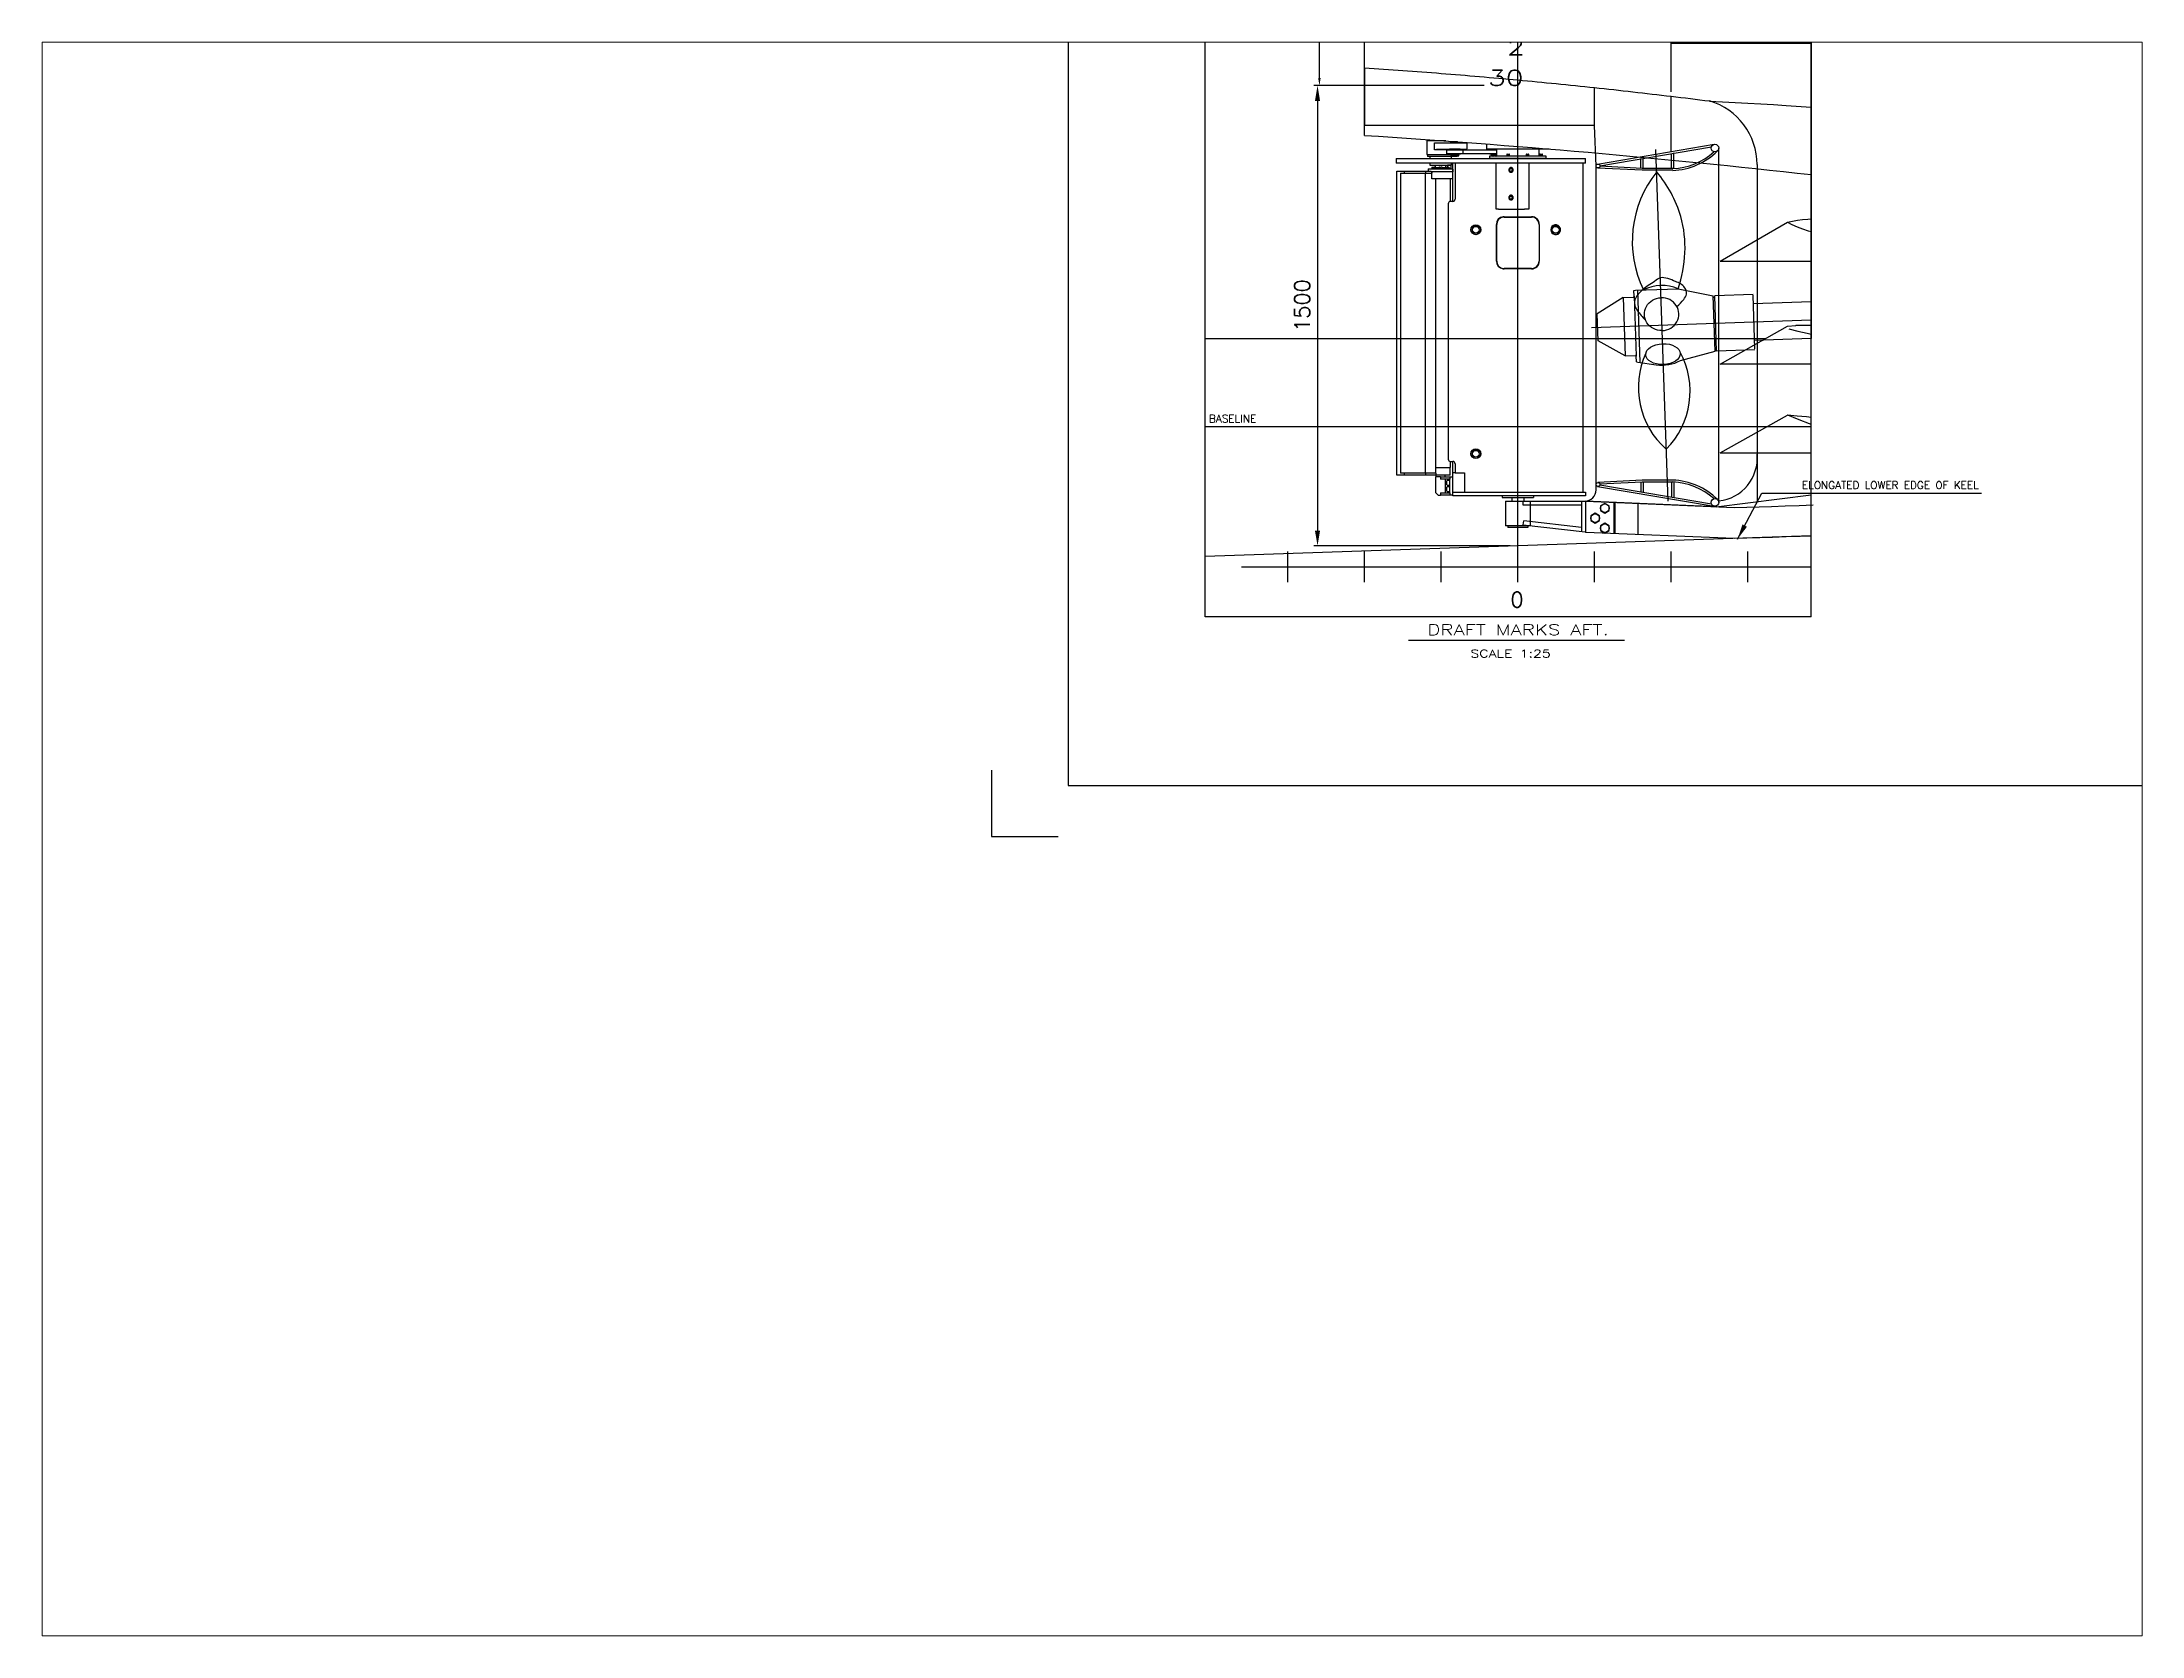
# Paper-space layout 'Layout1' of a CAD drawing. Extents: x 26 to 231, y 20 to 176.
# The model-space entities are those that its viewports show. They can reach past a viewport. Long polylines and large blocks are cut down to what shows.
import ezdxf
from ezdxf.enums import TextEntityAlignment as Align

# ---------------------------------------------------------------- set-up
doc = ezdxf.new("R2010")
doc.units = 0
doc.header["$LTSCALE"] = 500
doc.linetypes.add('PHANTOM', pattern=[2.1, 1.25, -0.2, 0.125, -0.2, 0.125, -0.2])
doc.layers.get('0').update_dxf_attribs({"linetype": 'CONTINUOUS'})
doc.layers.get('DEFPOINTS').update_dxf_attribs({"linetype": 'CONTINUOUS'})
doc.layers.add('AM_5', color=1, linetype='CONTINUOUS', lineweight=25)
for name, color, linetype in [('S0CO1', 1, 'CONTINUOUS'), ('S0CO3', 3, 'CONTINUOUS'), ('S0DIM', 2, 'CONTINUOUS'), ('S0PH1', 1, 'PHANTOM'), ('S0TX2', 2, 'CONTINUOUS'), ('XREF', 252, 'CONTINUOUS')]:
    doc.layers.add(name, color=color, linetype=linetype)
doc.styles.add('ROMANS', font='romans.shx', dxfattribs={"height": 200})
doc.dimstyles.new('ORGINAL', dxfattribs={"dimscale": 50, "dimtxt": 2, "dimasz": 2, "dimexe": 0.5, "dimexo": 1, "dimgap": 1, "dimtad": 1, "dimdec": 0, "dimdsep": 46, "dimtxsty": 'ROMANS', "dimcen": 0, "dimclrd": 1, "dimclre": 1, "dimclrt": 2, "dimadec": 0, "dimazin": 0, "dimtfac": 1, "dimtdec": 0, "dimtmove": 0, "dimatfit": 3, "dimfxl": 1, "dimtvp": 100, "dimtolj": 1, "dimarcsym": 0})
doc.dimstyles.new('ORGINAL$0', dxfattribs={"dimscale": 50, "dimtxt": 2, "dimasz": 2, "dimexe": 0.5, "dimexo": 1, "dimgap": 1, "dimtad": 1, "dimdec": 0, "dimdsep": 46, "dimtxsty": 'ROMANS', "dimcen": 0, "dimclrd": 1, "dimclre": 1, "dimclrt": 2, "dimadec": 0, "dimazin": 0, "dimtfac": 1, "dimtdec": 0, "dimtmove": 0, "dimatfit": 3, "dimfxl": 1, "dimtvp": 100, "dimtolj": 1, "dimarcsym": 0})
doc.dimstyles.get("Standard").update_dxf_attribs({"dimscale": 100, "dimtxt": 2, "dimasz": 2, "dimexe": 0.5, "dimexo": 1, "dimgap": 1, "dimtad": 1, "dimdsep": 46, "dimtxsty": 'ROMANS', "dimcen": 1.5, "dimclrd": 1, "dimclre": 1, "dimclrt": 2, "dimazin": 2, "dimtfac": 1, "dimtmove": 2, "dimatfit": 3, "dimfxl": 1, "dimtvp": 100, "dimtolj": 1, "dimarcsym": 0})

psp = doc.layouts.get("Layout1")

msp = doc.modelspace()

# ---------------------------------------------------------------- texts
at = {"layer": 'AM_5', "color": 0, "insert": (-66490.004, 33059.237), "char_height": 100, "attachment_point": 9, "style": 'ROMANS'}
msp.add_mtext('ELONGATED LOWER EDGE OF KEEL', dxfattribs=at)
at = {"layer": 'S0CO1', "color": 0, "style": 'ROMANS'}
for s, height, p in [('BASELINE', 100, (-76529.037, 33926.941)), ('0', 200, (-72597.062, 31516.486))]:
    msp.add_text(s, height=height, dxfattribs=at).set_placement(p)
at = {"layer": 'S0CO3', "color": 0, "style": 'ROMANS', "width": 1.35}
for s, p in [('2', (-72641.695, 38718.319)), ('30', (-72889.456, 38318.319))]:
    msp.add_text(s, height=200, dxfattribs=at).set_placement(p)
at = {"layer": 'S0DIM', "color": 0, "style": 'ROMANS', "width": 1.35}
msp.add_text('SCALE 1:25', height=100, dxfattribs=at).set_placement((-73119.864, 30864.269))
at = {"layer": 'S0TX2', "color": 0, "style": 'ROMANS', "width": 1.35}
msp.add_text('DRAFT MARKS AFT.', height=140, dxfattribs=at).set_placement((-72497.213, 31224.845), align=Align.MIDDLE)

# ---------------------------------------------------------------- blocks, each defined once
blk = doc.blocks.new('DYSE')
at = {"color": 0, "linetype": 'ByBlock'}
for p, q in [((-420, 1050), (341, 1180)), ((-405, 1040), (322, 1164)), ((62, 1022), (62, 1120)), ((78, 1022), (78, 1123)), ((370, -1155), (370, 1155)), ((-430, -1038), (-430, 1038)), ((-130, 1010), (-418, 1025)), ((-129, 1022), (-405, 1036)), ((-138, 1022), (-138, 1086)), ((70, 1022), (-130, 1022)), ((70, 1010), (-130, 1010)), ((-122, 1022), (-122, 1088)), ((-420, -1050), (341, -1180)), ((-130, -1010), (-418, -1025)), ((-129, -1022), (-405, -1036)), ((-405, -1040), (322, -1164)), ((-138, -1022), (-138, -1086)), ((70, -1010), (-130, -1010)), ((70, -1022), (-130, -1022)), ((-122, -1022), (-122, -1088)), ((62, -1022), (62, -1120)), ((78, -1022), (78, -1123))]:
    blk.add_line(p, q, dxfattribs=at)
for centre, radius in [((345, 1155), 25), ((-417, 1038), 12.5), ((-417, -1038), 12.5), ((345, -1155), 25)]:
    blk.add_circle(centre, radius, dxfattribs=at)
for centre, radius, start, end in [((54, 1446), 437, 272.0802, 314.7939), ((54, 1446), 425, 272.0802, 312.0173), ((54, -1446), 437, 45.2061, 87.9198), ((54, -1446), 425, 47.9827, 87.9198)]:
    blk.add_arc(centre, radius, start, end, dxfattribs=at)
blk = doc.blocks.new('*D51')
at = {"layer": 'DEFPOINTS', "color": 0, "transparency": 16777216}
for p in [(-72889, 38318), (-75113, 32318), (-72501, 32318)]:
    blk.add_point(p, dxfattribs=at)
at = {"layer": 'S0DIM', "color": 1, "lineweight": -2, "transparency": 16777216}
for p, q in [((-72989, 38318), (-75163, 38318)), ((-75113, 38118), (-75113, 32518)), ((-72601, 32318), (-75163, 32318))]:
    blk.add_line(p, q, dxfattribs=at)
at = {"layer": 'S0DIM', "color": 1, "transparency": 16777216}
for points in [[(-75147, 38118), (-75080, 38118), (-75113, 38318)], [(-75147, 32518), (-75080, 32518), (-75113, 32318)]]:
    blk.add_solid(points, dxfattribs=at)
at = {"layer": 'S0DIM', "color": 2, "transparency": 16777216, "insert": (-75313, 35450), "char_height": 200, "attachment_point": 5, "rotation": 90, "style": 'ROMANS'}
blk.add_mtext('\\A1;1500', dxfattribs=at)
blk = doc.blocks.new('*D52')
at = {"layer": 'DEFPOINTS', "color": 0, "transparency": 16777216}
for p in [(-75088, 40312), (-72889, 40312), (-72889, 38318)]:
    blk.add_point(p, dxfattribs=at)
at = {"layer": 'S0DIM', "color": 1, "lineweight": -2, "transparency": 16777216}
for p, q in [((-72939, 40312), (-75113, 40312)), ((-75088, 38418), (-75088, 40212)), ((-72939, 38318), (-75113, 38318))]:
    blk.add_line(p, q, dxfattribs=at)
at = {"layer": 'S0DIM', "color": 1, "transparency": 16777216}
for points in [[(-75105, 40212), (-75072, 40212), (-75088, 40312)], [(-75105, 38418), (-75072, 38418), (-75088, 38318)]]:
    blk.add_solid(points, dxfattribs=at)
at = {"layer": 'S0DIM', "color": 2, "transparency": 16777216, "insert": (-75238, 39830), "char_height": 200, "attachment_point": 5, "rotation": 90, "style": 'ROMANS'}
blk.add_mtext('\\A1;1000', dxfattribs=at)

# ---------------------------------------------------------------- dimensions: what is measured, and where the dimension line sits
at = {"layer": 'S0DIM', "color": 0}
dim = msp.add_linear_dim(base=(-75088.205, 40312.063), p1=(-72889.456, 38318.319), p2=(-72889.239, 40312.063), angle=90, text='1000', dimstyle='ORGINAL', dxfattribs=at)
dim.commit()
dim.dimension.update_dxf_attribs({"geometry": '*D52', "text_midpoint": (-75088.205, 39829.755), "dimtype": 160})
dim = msp.add_linear_dim(base=(-75113.205, 32318.319), p1=(-72889.456, 38318.319), p2=(-72500.832, 32318.319), angle=90, dimstyle='ORGINAL$0', override={"dimscale": 100, "dimlfac": 0.25}, dxfattribs=at)
dim.commit()
dim.dimension.update_dxf_attribs({"geometry": '*D51', "text_midpoint": (-75113.205, 35450.475), "dimtype": 160})

# ---------------------------------------------------------------- linework, layer by layer
at = {"color": 0, "linetype": 'PHANTOM'}
for p, q in [((-70541.426, 32899.162), (-70700.06, 37483.127)), ((-68674.839, 35261.051), (-71540.751, 35161.873))]:
    msp.add_line(p, q, dxfattribs=at)
at = {"color": 0, "linetype": 'ByBlock'}
for p, q in [((-70986.711, 35646.513), (-70966.848, 35650.816)), ((-70984.111, 35571.369), (-70986.711, 35646.513)), ((-70966.848, 35650.816), (-70412.18, 35670.011)), ((-70904.251, 34709.394), (-70936.866, 35651.853)), ((-70412.18, 35670.011), (-69953.69, 35577.01)), ((-71128.022, 35556.383), (-71466.417, 35340.55)), ((-71454.242, 34988.761), (-71466.417, 35340.55)), ((-71128.022, 35556.383), (-70993.759, 35561.029)), ((-71128.022, 35556.383), (-71101.737, 34796.838)), ((-70984.111, 35571.369), (-70957.134, 34791.836)), ((-69928.788, 34857.441), (-69953.69, 35577.01)), ((-69933.01, 35557.714), (-69952.998, 35557.022)), ((-69434.001, 35594.995), (-69933.702, 35577.702)), ((-69908.8, 34858.133), (-69933.702, 35577.702)), ((-69409.445, 34885.42), (-69433.655, 35585.001)), ((-68674.839, 35501.195), (-69429.85, 35475.067)), ((-71101.737, 34796.838), (-71454.242, 34988.761)), ((-71101.737, 34796.838), (-70967.474, 34801.484)), ((-70954.534, 34716.692), (-70957.134, 34791.836)), ((-70379.753, 34732.968), (-69928.788, 34857.441)), ((-69909.492, 34878.121), (-69929.48, 34877.429)), ((-69409.099, 34875.426), (-69908.8, 34858.133)), ((-68674.839, 35020.907), (-69413.249, 34995.354)), ((-70954.534, 34716.692), (-70934.421, 34713.773)), ((-70934.421, 34713.773), (-70695.522, 34679.1)), ((-72703.832, 32968.648), (-72703.832, 32948.648)), ((-72703.832, 32948.648), (-72297.832, 32948.648)), ((-72660.832, 32898.648), (-72660.832, 32578.648)), ((-72660.832, 32898.648), (-72340.832, 32898.648)), ((-72580.832, 32948.648), (-72580.832, 32898.648)), ((-72420.832, 32948.648), (-72420.832, 32898.648)), ((-72340.832, 32898.648), (-72340.832, 32578.648)), ((-72297.832, 32968.648), (-72297.832, 32948.648)), ((-72340.832, 32578.648), (-72660.832, 32578.648)), ((-72630.832, 32578.648), (-72630.832, 32558.648)), ((-72370.832, 32558.648), (-72630.832, 32558.648)), ((-72370.832, 32578.648), (-72370.832, 32558.648))]:
    msp.add_line(p, q, dxfattribs=at)
at = {"color": 2}
for points in [[(-79363.804, 29394.713), (-79363.804, 28528.046), (-79363.804, 28528.046)], [(-79363.804, 28528.046), (-78497.137, 28528.046)]]:
    msp.add_lwpolyline(points, dxfattribs=at)
at = {"color": 0, "linetype": 'ByBlock'}
for centre, radius, start, end in [((-69565.726, 36288.213), 1442.829, 141.1889725, 206.0561646), ((-71959.824, 36125.963), 1658.304, 17.0748061, 40.0275585), ((-71914.551, 36202.047), 1593.795, 340.4993353, 14.9375744), ((-70620.832, 35193.708), 520, 66.3434575, 117.6205425), ((-70994.105, 35571.023), 10, 271.982, 1.982), ((-70967.128, 34791.49), 10, 1.982, 91.982), ((-69854.995, 34382.091), 1073.626, 155.3826448, 228.6089115), ((-71328.73, 34331.09), 1073.626, 315.3550885, 28.5813552), ((-70620.832, 35193.708), 520, 261.7418009, 297.6205425)]:
    msp.add_arc(centre, radius, start, end, dxfattribs=at)
at = {"color": 0, "linetype": 'ByBlock', "extrusion": (0, 0, -1)}
msp.add_ellipse((-70625.842, 35338.489), major_axis=(-224.865, -7.782), ratio=0.951056516, start_param=4.71238898, end_param=7.853981634, dxfattribs=at)
at = {"color": 0, "linetype": 'ByBlock'}
msp.add_ellipse((-70625.842, 35338.489), major_axis=(224.865, 7.782), ratio=0.951056516, start_param=4.71238898, end_param=7.853981634, dxfattribs=at)
msp.add_ellipse((-70607.819, 34817.673), major_axis=(224.865, 7.782), ratio=0.601155988, dxfattribs=at)
msp.add_open_spline([(-70425.466, 35436.469), (-70395.533, 35466.326), (-70347.515, 35514.221), (-70287.267, 35600.63), (-70325.485, 35712.751), (-70435.808, 35761.541), (-70539.011, 35803.661), (-70643.486, 35826.397), (-70719.327, 35760.377), (-70822.853, 35702.476), (-70920.041, 35620.635), (-70997.34, 35507.65), (-70965.071, 35414.457), (-70918.613, 35349.614), (-70874.407, 35298.836), (-70844.268, 35266.317), (-70832.866, 35254.015)], degree=3, knots=[0, 0, 0, 0, 128.520041306, 206.171572954, 297.245409091, 438.054101936, 547.046377046, 643.51604251, 730.969026008, 830.200566761, 1002.569124429, 1115.436857533, 1206.30314481, 1274.287651445, 1357.033603524, 1407.381030307, 1407.381030307, 1407.381030307, 1407.381030307], dxfattribs=at)
at = {"layer": 'S0CO1', "color": 6}
for p, q in [((-78365.318, 71112.568), (-78365.318, 29194.713)), ((-78365.318, 29194.713), (2296.963, 29194.713))]:
    msp.add_line(p, q, dxfattribs=at)
at = {"layer": 'S0PH1', "color": 0, "ltscale": 0.02}
for p, q in [((-72500.832, 32243.714), (-72500.832, 42696.161)), ((-68674.839, 33868.648), (-76577.21, 33868.648)), ((-68674.839, 32450.708), (-76577.21, 32177.266))]:
    msp.add_line(p, q, dxfattribs=at)
for points in [[(-76577.21, 42696.161), (-68674.839, 42696.161), (-68674.839, 35020.907)], [(-68674.839, 31394.141), (-76577.21, 31394.141), (-76577.21, 42696.161)], [(-68674.839, 31394.141), (-68674.839, 42696.161)], [(-76577.21, 35020.907), (-69272.852, 35020.907)]]:
    msp.add_lwpolyline(points, dxfattribs=at)
at = {"layer": 'S0TX2', "color": 0}
msp.add_line((-71110.956, 31085.133), (-73925.901, 31085.133), dxfattribs=at)
at = {"layer": 'XREF', "color": 0}
for p, q in [((-70500.832, 38237.559), (-70500.832, 39448.021)), ((-74500.832, 37666.648), (-74500.832, 39268.648)), ((-68674.839, 38868.648), (-70500.832, 38868.648)), ((-74500.832, 38549.088), (-74500.832, 37798.648)), ((-71500.832, 37798.648), (-71500.832, 38292.304)), ((-70500.832, 37457.116), (-70500.832, 38178.88)), ((-71500.832, 37798.648), (-74500.832, 37798.648)), ((-71480.832, 37268.708), (-71500.832, 37798.648)), ((-73686.832, 37614.219), (-73686.832, 37602.648)), ((-73686.832, 37602.648), (-73684.832, 37600.648)), ((-73686.832, 37602.648), (-73523.728, 37602.648)), ((-73682.632, 37600.648), (-73686.632, 37596.648)), ((-73686.632, 37596.649), (-73686.632, 37420.648)), ((-73440.361, 37596.648), (-73686.632, 37596.648)), ((-73684.832, 37600.648), (-73495.85, 37600.648)), ((-73589.023, 37480.648), (-73589.023, 37564.648)), ((-73586.543, 37570.648), (-73394.784, 37570.648)), ((-73394.784, 37570.648), (-73235.754, 37570.648)), ((-73375.877, 37587.648), (-73377.877, 37585.648)), ((-73377.877, 37585.649), (-73377.877, 37570.647)), ((-73289.569, 37585.648), (-73377.877, 37585.648)), ((-73375.877, 37587.648), (-73316.793, 37587.648)), ((-73331.032, 37588.691), (-73331.032, 37587.648)), ((-73267.878, 37570.647), (-73267.878, 37584.05)), ((-73235.754, 37570.648), (-73168.963, 37570.648)), ((-73162.963, 37496.648), (-73162.963, 37564.648)), ((-72910.832, 37557.182), (-72910.832, 37492.649)), ((-74086.832, 37368.848), (-74086.832, 37308.649)), ((-74086.832, 37368.648), (-73916.242, 37368.648)), ((-73916.242, 37308.648), (-74086.832, 37308.648)), ((-73916.242, 37368.648), (-73578.932, 37368.648)), ((-73578.932, 37308.648), (-73916.242, 37308.648)), ((-73686.632, 37420.648), (-73374.723, 37420.648)), ((-73678.832, 37420.649), (-73678.832, 37396.647)), ((-73678.832, 37396.648), (-73349.677, 37396.648)), ((-73678.832, 37396.648), (-73676.832, 37394.648)), ((-73340.832, 37394.648), (-73676.832, 37394.648)), ((-73648.832, 37394.648), (-73648.832, 37368.648)), ((-73648.832, 37308.648), (-73648.832, 37282.648)), ((-73648.832, 37282.648), (-73368.832, 37282.648)), ((-73617.925, 37252.648), (-73621.398, 37250.643)), ((-73621.398, 37250.643), (-73621.398, 37234.248)), ((-73617.925, 37252.648), (-73617.686, 37252.648)), ((-73617.685, 37252.648), (-73608.632, 37252.648)), ((-73617.685, 37250.643), (-73617.685, 37252.648)), ((-73617.685, 37250.643), (-73617.685, 37234.248)), ((-73608.632, 37252.648), (-73602.738, 37252.648)), ((-73602.738, 37252.648), (-73584.632, 37252.648)), ((-73593.685, 37250.643), (-73593.685, 37234.248)), ((-73584.743, 37480.648), (-73589.023, 37480.648)), ((-73584.743, 37480.648), (-73584.743, 37481.317)), ((-73390.878, 37480.648), (-73584.743, 37480.648)), ((-73578.738, 37252.648), (-73584.632, 37252.648)), ((-73578.932, 37368.648), (-72358.331, 37368.648)), ((-72358.331, 37308.648), (-73578.932, 37308.648)), ((-73578.832, 37282.648), (-73578.832, 37252.648)), ((-73578.738, 37252.648), (-73569.685, 37252.648)), ((-73569.685, 37252.648), (-73569.685, 37250.643)), ((-73569.685, 37234.248), (-73569.685, 37250.643)), ((-73561.866, 37490.648), (-73394.784, 37490.648)), ((-73532.832, 37252.648), (-73523.779, 37252.648)), ((-73532.832, 37250.643), (-73532.832, 37252.648)), ((-73532.832, 37250.643), (-73532.832, 37234.248)), ((-73523.779, 37252.648), (-73517.885, 37252.648)), ((-73517.885, 37252.648), (-73499.779, 37252.648)), ((-73508.832, 37250.643), (-73508.832, 37234.248)), ((-73493.885, 37252.648), (-73499.779, 37252.648)), ((-73493.885, 37252.648), (-73484.832, 37252.648)), ((-73484.832, 37252.648), (-73484.832, 37250.643)), ((-73484.832, 37234.248), (-73484.832, 37250.643)), ((-73447.979, 37252.648), (-73438.926, 37252.648)), ((-73447.979, 37250.643), (-73447.979, 37252.648)), ((-73447.979, 37250.643), (-73447.979, 37234.248)), ((-73438.926, 37252.648), (-73433.033, 37252.648)), ((-73438.832, 37252.648), (-73438.832, 37282.648)), ((-73433.033, 37252.648), (-73414.926, 37252.648)), ((-73428.877, 37479.648), (-73432.877, 37475.648)), ((-73212.877, 37475.648), (-73432.877, 37475.648)), ((-73432.877, 37475.648), (-73432.877, 37433.647)), ((-73432.877, 37433.648), (-73212.877, 37433.648)), ((-73432.877, 37433.648), (-73428.877, 37429.648)), ((-73428.877, 37479.648), (-73216.877, 37479.648)), ((-73216.877, 37429.648), (-73428.877, 37429.648)), ((-73423.979, 37250.643), (-73423.979, 37234.248)), ((-73370.832, 37278.648), (-73418.832, 37278.648)), ((-73418.832, 37278.648), (-73418.832, 37274.648)), ((-73370.832, 37274.648), (-73418.832, 37274.648)), ((-73418.832, 37274.648), (-73418.832, 37252.648)), ((-73409.033, 37252.648), (-73414.926, 37252.648)), ((-73409.033, 37252.648), (-73399.979, 37252.648)), ((-73399.979, 37252.648), (-73399.979, 37250.643)), ((-73399.979, 37234.248), (-73399.979, 37250.643)), ((-73396.877, 37429.648), (-73396.877, 37422.148)), ((-73372.393, 37422.148), (-73396.877, 37422.148)), ((-73394.784, 37490.648), (-73235.754, 37490.648)), ((-73390.877, 37487.148), (-73390.877, 37479.648)), ((-73368.378, 37487.148), (-73390.877, 37487.148)), ((-73372.877, 37418.648), (-73374.877, 37416.648)), ((-73374.877, 37416.648), (-73374.877, 37402.648)), ((-73374.877, 37416.648), (-73361.227, 37416.648)), ((-73374.877, 37402.648), (-73372.877, 37400.648)), ((-73374.877, 37402.648), (-73361.227, 37402.648)), ((-73356.654, 37418.648), (-73373.355, 37418.648)), ((-73372.877, 37400.648), (-73359.882, 37400.648)), ((-73248.877, 37422.148), (-73372.393, 37422.148)), ((-73370.832, 37274.648), (-73370.832, 37278.648)), ((-73370.832, 37236.648), (-73370.832, 37274.648)), ((-73368.832, 37394.648), (-73368.832, 37368.648)), ((-73368.832, 37308.648), (-73368.832, 37282.648)), ((-73254.877, 37487.148), (-73368.378, 37487.148)), ((-73361.227, 37416.648), (-73359.882, 37418.648)), ((-73361.227, 37402.648), (-73361.227, 37416.648)), ((-73359.882, 37400.648), (-73361.227, 37402.648)), ((-73358.711, 37400.648), (-73359.882, 37400.648)), ((-73358.711, 37400.648), (-73358.711, 37418.648)), ((-73352.452, 37400.648), (-73358.711, 37400.648)), ((-73272.4, 37418.648), (-73356.654, 37418.648)), ((-73352.451, 37418.648), (-73353.795, 37416.648)), ((-73353.795, 37416.648), (-73353.795, 37402.648)), ((-73353.795, 37416.648), (-73287.759, 37416.648)), ((-73353.795, 37402.648), (-73352.451, 37400.648)), ((-73353.795, 37402.648), (-73287.759, 37402.648)), ((-73352.877, 37400.648), (-73352.877, 37399.848)), ((-73352.877, 37399.848), (-73349.677, 37396.648)), ((-73352.877, 37399.848), (-73292.878, 37399.848)), ((-73352.451, 37400.648), (-73289.252, 37400.648)), ((-73349.677, 37396.648), (-73296.078, 37396.648)), ((-73346.832, 36808.715), (-73346.832, 37308.648)), ((-73338.832, 37396.648), (-73340.832, 37394.648)), ((-73318.832, 37308.648), (-73318.832, 36838.648)), ((-73296.078, 37396.648), (-73292.878, 37399.848)), ((-73292.877, 37399.848), (-73292.877, 37400.648)), ((-73287.759, 37416.648), (-73289.252, 37418.648)), ((-73289.252, 37400.648), (-73287.759, 37402.648)), ((-73283.861, 37400.648), (-73289.252, 37400.648)), ((-73287.759, 37402.648), (-73287.759, 37416.648)), ((-73283.861, 37418.648), (-73283.861, 37400.648)), ((-73282.561, 37400.648), (-73283.861, 37400.648)), ((-73282.561, 37418.648), (-73281.067, 37416.648)), ((-73281.067, 37402.648), (-73282.561, 37400.648)), ((-73282.561, 37400.648), (-73272.877, 37400.648)), ((-73281.067, 37416.648), (-73281.067, 37402.648)), ((-73281.066, 37416.648), (-73270.877, 37416.648)), ((-73281.066, 37402.648), (-73270.877, 37402.648)), ((-73270.877, 37416.648), (-73272.877, 37418.648)), ((-73272.877, 37400.648), (-73270.877, 37402.648)), ((-73270.877, 37402.648), (-73270.877, 37416.648)), ((-73254.877, 37479.649), (-73254.877, 37487.148)), ((-73248.877, 37422.148), (-73248.877, 37429.648)), ((-73235.754, 37490.648), (-73168.963, 37490.648)), ((-73216.877, 37479.648), (-73185.566, 37479.648)), ((-73212.877, 37475.648), (-73216.877, 37479.648)), ((-73216.877, 37429.648), (-73212.877, 37433.648)), ((-73185.566, 37429.648), (-73216.877, 37429.648)), ((-73182.593, 37475.648), (-73212.877, 37475.648)), ((-73212.877, 37433.647), (-73212.877, 37475.648)), ((-73212.877, 37433.648), (-73182.593, 37433.648)), ((-73185.566, 37479.648), (-72876.731, 37479.648)), ((-72876.731, 37429.648), (-73185.566, 37429.648)), ((-72873.759, 37475.648), (-73182.593, 37475.648)), ((-73182.593, 37433.648), (-72873.759, 37433.648)), ((-72910.832, 37492.648), (-72090.832, 37492.648)), ((-72910.832, 37492.648), (-72908.832, 37490.648)), ((-72092.832, 37490.648), (-72908.832, 37490.648)), ((-72876.731, 37479.648), (-72789.08, 37479.648)), ((-72789.08, 37429.648), (-72876.731, 37429.648)), ((-72788.935, 37475.648), (-72873.759, 37475.648)), ((-72873.759, 37433.648), (-72788.935, 37433.648)), ((-72866.832, 37398.648), (-72868.832, 37396.648)), ((-72160.845, 37396.648), (-72868.832, 37396.648)), ((-72868.832, 37396.647), (-72868.832, 37370.649)), ((-72868.832, 37370.648), (-72160.845, 37370.648)), ((-72868.832, 37370.648), (-72866.832, 37368.648)), ((-72866.926, 37429.648), (-72866.926, 37422.148)), ((-72821.212, 37422.148), (-72866.926, 37422.148)), ((-72162.692, 37398.648), (-72866.832, 37398.648)), ((-72860.926, 37487.148), (-72860.926, 37479.648)), ((-72780.832, 37487.148), (-72860.926, 37487.148)), ((-72844.738, 37418.648), (-72846.748, 37416.648)), ((-72846.748, 37416.648), (-72846.748, 37402.648)), ((-72846.748, 37416.648), (-72821.712, 37416.648)), ((-72846.748, 37402.648), (-72844.738, 37400.648)), ((-72846.748, 37402.648), (-72822.312, 37402.648)), ((-72844.738, 37418.648), (-72821.712, 37418.648)), ((-72844.738, 37400.648), (-72822.313, 37400.648)), ((-72824.988, 37400.649), (-72824.988, 37399.848)), ((-72824.988, 37399.848), (-72823.788, 37398.648)), ((-72824.988, 37399.848), (-72822.313, 37399.848)), ((-72822.312, 37403.648), (-72822.312, 37398.648)), ((-72821.049, 37403.648), (-72822.312, 37403.648)), ((-72821.712, 37421.649), (-72821.712, 37403.648)), ((-72789.112, 37403.648), (-72821.049, 37403.648)), ((-72819.712, 37423.648), (-72818.647, 37423.648)), ((-72818.647, 37423.648), (-72791.712, 37423.648)), ((-72780.832, 37422.148), (-72790.214, 37422.148)), ((-72780.832, 37418.648), (-72789.713, 37418.648)), ((-72789.712, 37403.648), (-72789.712, 37421.649)), ((-72789.712, 37416.648), (-72780.832, 37416.648)), ((-72789.113, 37400.648), (-72781.661, 37400.648)), ((-72789.113, 37399.848), (-72781.976, 37399.848)), ((-72789.112, 37398.648), (-72789.112, 37403.648)), ((-72789.112, 37402.648), (-72780.832, 37402.648)), ((-72789.08, 37479.648), (-72780.832, 37479.648)), ((-72780.832, 37429.648), (-72789.08, 37429.648)), ((-72780.832, 37475.648), (-72788.934, 37475.648)), ((-72788.934, 37433.648), (-72780.832, 37433.648)), ((-72781.54, 36708.648), (-72781.54, 37308.648)), ((-72780.832, 37490.648), (-72780.832, 37402.648)), ((-72643.718, 37403.648), (-72643.718, 37398.648)), ((-72633.47, 37403.648), (-72643.718, 37403.648)), ((-72643.118, 37421.648), (-72643.118, 37403.648)), ((-72641.118, 37423.648), (-72632.476, 37423.648)), ((-72610.518, 37403.648), (-72633.47, 37403.648)), ((-72632.476, 37423.648), (-72613.118, 37423.648)), ((-72611.118, 37403.648), (-72611.118, 37421.648)), ((-72610.518, 37398.648), (-72610.518, 37403.648)), ((-72391.147, 37403.648), (-72391.147, 37398.648)), ((-72368.194, 37403.648), (-72391.147, 37403.648)), ((-72390.547, 37421.648), (-72390.547, 37403.648)), ((-72388.547, 37423.648), (-72369.189, 37423.648)), ((-72369.189, 37423.648), (-72360.547, 37423.648)), ((-72357.947, 37403.648), (-72368.194, 37403.648)), ((-72358.547, 37403.648), (-72358.547, 37421.648)), ((-72358.331, 37368.648), (-71671.149, 37368.648)), ((-71671.149, 37308.648), (-72358.331, 37308.648)), ((-72357.947, 37398.648), (-72357.947, 37403.648)), ((-72356.78, 37308.648), (-72356.78, 36708.648)), ((-72220.832, 37402.648), (-72220.832, 37490.648)), ((-72212.552, 37403.648), (-72212.552, 37398.648)), ((-72180.615, 37403.648), (-72212.552, 37403.648)), ((-72211.952, 37421.649), (-72211.952, 37403.648)), ((-72209.952, 37423.648), (-72183.017, 37423.648)), ((-72183.017, 37423.648), (-72181.952, 37423.648)), ((-72179.352, 37403.648), (-72180.615, 37403.648)), ((-72179.952, 37403.648), (-72179.952, 37421.649)), ((-72179.352, 37398.648), (-72179.352, 37403.648)), ((-72134.832, 37398.648), (-72162.692, 37398.648)), ((-72132.832, 37396.648), (-72160.845, 37396.648)), ((-72160.845, 37370.648), (-72132.832, 37370.648)), ((-72132.832, 37396.648), (-72134.832, 37398.648)), ((-72134.832, 37368.648), (-72132.832, 37370.648)), ((-72132.832, 37370.649), (-72132.832, 37396.647)), ((-72092.832, 37490.648), (-72090.832, 37492.648)), ((-71671.149, 37368.648), (-71616.832, 37368.648)), ((-71616.832, 37308.648), (-71671.149, 37308.648)), ((-71647.949, 33018.648), (-71647.949, 37308.648)), ((-71616.832, 37308.649), (-71616.832, 37368.848)), ((-69380.832, 37288.648), (-69380.832, 32901.441)), ((-74076.832, 33238.648), (-74076.832, 37202.648)), ((-74076.832, 37202.648), (-73976.832, 37202.648)), ((-74030.973, 37177.648), (-74030.973, 33263.648)), ((-74030.973, 37177.648), (-73707.982, 37177.648)), ((-73976.832, 37202.648), (-73705.876, 37202.648)), ((-73976.832, 37177.648), (-73976.832, 37202.648)), ((-73707.982, 37177.648), (-73707.982, 33263.648)), ((-73707.982, 37177.648), (-73624.067, 37177.648)), ((-73705.876, 37202.648), (-73705.876, 37177.648)), ((-73705.876, 37202.648), (-73630.914, 37202.648)), ((-73664.832, 37232.648), (-73668.832, 37228.648)), ((-73348.832, 37228.648), (-73668.832, 37228.648)), ((-73668.832, 37228.648), (-73668.832, 37202.648)), ((-73664.832, 37232.648), (-73352.832, 37232.648)), ((-73630.914, 37202.648), (-73630.914, 37192.648)), ((-73630.914, 37192.648), (-73624.067, 37192.648)), ((-73348.832, 37192.648), (-73624.067, 37192.648)), ((-73624.067, 37192.648), (-73624.067, 37177.648)), ((-73624.067, 37102.648), (-73624.067, 37177.648)), ((-73348.832, 37102.648), (-73624.067, 37102.648)), ((-73617.686, 37234.248), (-73621.398, 37234.248)), ((-73593.685, 37234.248), (-73617.685, 37234.248)), ((-73616.175, 37234.248), (-73616.175, 37232.648)), ((-73569.685, 37234.248), (-73593.685, 37234.248)), ((-73571.195, 37232.648), (-73571.195, 37234.248)), ((-73570.541, 33263.648), (-73570.541, 37102.648)), ((-73532.832, 37243.93), (-73569.685, 37243.93)), ((-73508.832, 37234.248), (-73532.832, 37234.248)), ((-73531.322, 37234.248), (-73531.322, 37232.648)), ((-73484.832, 37234.248), (-73508.832, 37234.248)), ((-73486.342, 37232.648), (-73486.342, 37234.248)), ((-73447.979, 37243.93), (-73484.832, 37243.93)), ((-73423.979, 37234.248), (-73447.979, 37234.248)), ((-73446.469, 37234.248), (-73446.469, 37232.648)), ((-73399.979, 37234.248), (-73423.979, 37234.248)), ((-73401.489, 37232.648), (-73401.489, 37234.248)), ((-73370.832, 37236.648), (-73399.979, 37236.648)), ((-73381.832, 37102.648), (-73381.832, 36808.498)), ((-73370.832, 37232.648), (-73370.832, 37236.648)), ((-73348.832, 37228.648), (-73352.832, 37232.648)), ((-73348.832, 37228.648), (-73348.832, 37192.648)), ((-73348.832, 37102.448), (-73348.832, 37192.648)), ((-72605.185, 37230.481), (-72607.774, 37225.815)), ((-72607.774, 37211.481), (-72605.185, 37206.815)), ((-72600.769, 37237.648), (-72593.252, 37237.648)), ((-72593.252, 37199.648), (-72600.769, 37199.648)), ((-72588.073, 37237.648), (-72593.252, 37237.648)), ((-72593.252, 37199.648), (-72588.073, 37199.648)), ((-72588.073, 37237.648), (-72579.68, 37237.648)), ((-72579.68, 37199.648), (-72588.073, 37199.648)), ((-72577.361, 37237.648), (-72579.68, 37237.648)), ((-72579.68, 37199.648), (-72577.361, 37199.648)), ((-72577.361, 37237.648), (-72566.817, 37218.648)), ((-72566.817, 37218.648), (-72577.361, 37199.648)), ((-72576.14, 37230.481), (-72573.551, 37225.815)), ((-72576.14, 37206.815), (-72573.551, 37211.481)), ((-72569.135, 37218.648), (-72566.817, 37218.648)), ((-73408.832, 36778.648), (-73408.832, 33448.648)), ((-73348.832, 36808.648), (-73378.832, 36808.648)), ((-72751.411, 36708.648), (-72781.54, 36708.648)), ((-72751.411, 36708.648), (-72415.648, 36708.648)), ((-72605.185, 36870.481), (-72607.774, 36865.815)), ((-72607.774, 36851.481), (-72605.185, 36846.815)), ((-72600.769, 36877.648), (-72593.252, 36877.648)), ((-72593.252, 36839.648), (-72600.769, 36839.648)), ((-72588.073, 36877.648), (-72593.252, 36877.648)), ((-72593.252, 36839.648), (-72588.073, 36839.648)), ((-72588.073, 36877.648), (-72579.68, 36877.648)), ((-72579.68, 36839.648), (-72588.073, 36839.648)), ((-72577.361, 36877.648), (-72579.68, 36877.648)), ((-72579.68, 36839.648), (-72577.361, 36839.648)), ((-72577.361, 36877.648), (-72566.817, 36858.648)), ((-72566.817, 36858.648), (-72577.361, 36839.648)), ((-72576.14, 36870.481), (-72573.551, 36865.815)), ((-72576.14, 36846.815), (-72573.551, 36851.481)), ((-72569.135, 36858.648), (-72566.817, 36858.648)), ((-72356.78, 36708.648), (-72415.648, 36708.648)), ((-72780.832, 36028.648), (-72780.832, 36508.648)), ((-72776.832, 36028.648), (-72776.832, 36508.648)), ((-72760.832, 36568.648), (-72760.832, 36561.714)), ((-72680.832, 36608.648), (-72320.832, 36608.648)), ((-72680.832, 36604.648), (-72320.832, 36604.648)), ((-72240.832, 36568.648), (-72240.832, 36561.714)), ((-72224.832, 36508.648), (-72224.832, 36028.648)), ((-72220.832, 36508.648), (-72220.832, 36028.648)), ((-69863.017, 36028.648), (-68985.15, 36539.453)), ((-72320.832, 35932.648), (-72680.832, 35932.648)), ((-72320.832, 35928.648), (-72680.832, 35928.648)), ((-69863.017, 36028.648), (-68674.839, 36028.648)), ((-69863.017, 34688.648), (-68985.15, 35182.882)), ((-68674.839, 34688.648), (-69863.017, 34688.648)), ((-69863.017, 33528.648), (-68985.15, 34023.157)), ((-73381.832, 33418.798), (-73381.832, 33338.648)), ((-73378.832, 33418.648), (-73348.832, 33418.648)), ((-73346.832, 33268.648), (-73346.832, 33418.581)), ((-69863.017, 33528.648), (-68674.839, 33528.648)), ((-69380.832, 33528.648), (-69380.832, 33426.347)), ((-73976.832, 33238.648), (-74076.832, 33238.648)), ((-73707.982, 33263.648), (-74030.973, 33263.648)), ((-73976.832, 33238.648), (-73976.832, 33263.649)), ((-73705.876, 33238.648), (-73976.832, 33238.648)), ((-73570.541, 33263.648), (-73707.982, 33263.648)), ((-73705.876, 33263.648), (-73705.876, 33238.648)), ((-73570.541, 33238.648), (-73705.876, 33238.648)), ((-73573.832, 33218.648), (-73573.832, 33013.647)), ((-73508.832, 33218.648), (-73573.832, 33218.648)), ((-73570.541, 33338.648), (-73570.54, 33338.648)), ((-73570.541, 33263.648), (-73570.541, 33238.648)), ((-73381.832, 33238.648), (-73570.541, 33238.648)), ((-73570.54, 33338.648), (-73381.832, 33338.648)), ((-73568.832, 33238.647), (-73568.832, 33223.647)), ((-73508.832, 33218.648), (-73508.832, 33188.648)), ((-73508.832, 33218.648), (-73492.225, 33218.648)), ((-73492.225, 33188.648), (-73508.832, 33188.648)), ((-73492.225, 33218.648), (-73386.832, 33218.648)), ((-73386.832, 33188.648), (-73492.225, 33188.648)), ((-73448.832, 33223.647), (-73448.832, 33238.647)), ((-73443.832, 33008.648), (-73443.832, 33188.648)), ((-73424.832, 33112.648), (-73424.832, 33164.648)), ((-73386.833, 33168.648), (-73420.833, 33168.648)), ((-73386.832, 33218.648), (-73386.832, 33188.648)), ((-73386.832, 33218.648), (-73346.832, 33218.648)), ((-73386.832, 33008.648), (-73386.832, 33188.648)), ((-73381.832, 33238.448), (-73381.832, 33338.648)), ((-73346.832, 33018.649), (-73346.832, 33268.648)), ((-73318.832, 33268.648), (-73346.832, 33268.648)), ((-73318.832, 33388.648), (-73318.832, 33268.648)), ((-73318.832, 33268.648), (-73196.832, 33268.648)), ((-73196.832, 33268.648), (-73196.832, 33018.648)), ((-73573.832, 33013.648), (-73538.832, 32978.648)), ((-73538.832, 32978.648), (-73508.832, 32978.648)), ((-73508.832, 33008.648), (-73508.832, 32978.648)), ((-73508.832, 33008.648), (-73492.225, 33008.648)), ((-73492.225, 32978.648), (-73508.832, 32978.648)), ((-73492.225, 33008.648), (-73386.832, 33008.648)), ((-73386.832, 32978.648), (-73492.225, 32978.648)), ((-73424.832, 33032.648), (-73424.832, 33084.648)), ((-73420.833, 33108.648), (-73386.833, 33108.648)), ((-73386.833, 33088.648), (-73420.833, 33088.648)), ((-73420.833, 33028.648), (-73386.833, 33028.648)), ((-73386.832, 33008.648), (-73386.832, 32978.648)), ((-73346.832, 32978.648), (-73386.832, 32978.648)), ((-73346.832, 33018.648), (-73226.265, 33018.648)), ((-73346.832, 32968.648), (-73346.832, 33018.648)), ((-71616.832, 32968.648), (-73346.832, 32968.648)), ((-73226.265, 33018.648), (-71791.024, 33018.648)), ((-72703.832, 32968.648), (-72703.832, 32948.648)), ((-72703.832, 32948.648), (-72297.832, 32948.648)), ((-72660.832, 32898.648), (-72660.832, 32578.648)), ((-72660.832, 32898.648), (-71618.832, 32898.648)), ((-72580.832, 32948.648), (-72580.832, 32898.648)), ((-72429.25, 32848.648), (-72429.25, 32898.648)), ((-72420.832, 32948.648), (-72420.832, 32898.648)), ((-72297.832, 32968.648), (-72297.832, 32948.648)), ((-71791.024, 33018.648), (-71616.832, 33018.648)), ((-71668.832, 32898.648), (-71668.832, 32506.53)), ((-69905.901, 32826.04), (-71618.832, 32898.648)), ((-71618.832, 32898.648), (-71618.832, 32498.289)), ((-71616.832, 33018.648), (-71616.832, 32968.648)), ((-71480.832, 33048.843), (-71480.832, 33118.708)), ((-71248.832, 32884.413), (-71248.832, 32482.605)), ((-71236.832, 32883.952), (-71236.832, 32482.096)), ((-70936.832, 32872.41), (-70936.832, 32469.38)), ((-69914.316, 32826.753), (-68674.839, 32984.862)), ((-71668.832, 32848.648), (-72429.25, 32848.648)), ((-72429.25, 32593.222), (-72421.118, 32642.556)), ((-71668.832, 32557.205), (-72421.118, 32642.556)), ((-72340.832, 32848.648), (-72340.832, 32629.323)), ((-72340.832, 32578.648), (-72660.832, 32578.648)), ((-72630.832, 32578.648), (-72630.832, 32558.648)), ((-72370.832, 32558.648), (-72630.832, 32558.648)), ((-72370.832, 32578.648), (-72370.832, 32558.648)), ((-76104.832, 32043.714), (-68674.839, 32043.714)), ((-75500.832, 31843.714), (-75500.832, 32243.714)), ((-74500.832, 31843.714), (-74500.832, 32243.714)), ((-73500.832, 31843.714), (-73500.832, 32243.714)), ((-72500.832, 31843.714), (-72500.832, 32243.714)), ((-71500.832, 31843.714), (-71500.832, 32243.714)), ((-70500.832, 31843.714), (-70500.832, 32243.714)), ((-69500.832, 31843.714), (-69500.832, 32243.714))]:
    msp.add_line(p, q, dxfattribs=at)
at = {"layer": 'XREF', "color": 0, "flags": 128}
for points in [[(-74500.832, 38549.088, -0.003443), (-73500.832, 38477.366, -0.001739), (-73000.683, 38436.439, -0.001686), (-72500.832, 38391.784, -0.001706), (-72000.652, 38343.85, -0.001834), (-71500.832, 38292.304, -0.00175), (-71000.659, 38237.108, -0.001274), (-70500.832, 38178.88, -0.001166), (-70000.832, 38118.128)], [(-74500.832, 37668.648, -0.012114035), (-68674.839, 37156.896, -0.012114035)], [(-72429.25, 32593.222), (-71624.365, 32498.937, 0.018563964), (-71613.266, 32498.053), (-69677.682, 32416.007), (-69180.87, 32433.198), (-68999.726, 32439.466), (-68818.386, 32445.741), (-68674.839, 32450.708)]]:
    msp.add_lwpolyline(points, format="xyb", dxfattribs=at)
for points in [[(-70000.832, 38116.902), (-69832.938, 38108.351), (-69666.848, 38099.406), (-69500.832, 38089.984), (-69331.13, 38079.894), (-69165.881, 38069.667), (-69000.758, 38059.041), (-68674.839, 38037.553)], [(-71618.832, 32898.648), (-69676.126, 32816.3), (-69194.703, 32832.959), (-69013.559, 32839.227), (-68832.219, 32845.501), (-68650.701, 32851.782)]]:
    msp.add_lwpolyline(points, dxfattribs=at)
at = {"layer": 'XREF', "color": 0}
for points in [[(-73162.963, 37564.648), (-73162.965, 37564.79, 0.006148321), (-73162.97, 37564.934, 0.005970597), (-73162.978, 37565.078, 0.005927615), (-73162.991, 37565.224, 0.006059023), (-73163.007, 37565.37, 0.006122763), (-73163.026, 37565.518, 0.006169835), (-73163.05, 37565.666, 0.006203455), (-73163.077, 37565.814, 0.00626869), (-73163.109, 37565.963, 0.006307518), (-73163.144, 37566.112, 0.006363651), (-73163.184, 37566.262, 0.006398179), (-73163.228, 37566.411, 0.00645179), (-73163.276, 37566.56, 0.006484164), (-73163.328, 37566.709, 0.006533039), (-73163.384, 37566.857, 0.006562397), (-73163.445, 37567.004, 0.006606625), (-73163.51, 37567.15, 0.006632897), (-73163.579, 37567.296, 0.006672), (-73163.652, 37567.44, 0.006694934), (-73163.729, 37567.582, 0.006728615), (-73163.811, 37567.723, 0.006748034), (-73163.897, 37567.862, 0.006776007), (-73163.986, 37567.999, 0.006791728), (-73164.08, 37568.135, 0.006813705), (-73164.178, 37568.267, 0.006825655), (-73164.279, 37568.398, 0.006841627), (-73164.384, 37568.525, 0.006849454), (-73164.493, 37568.65, 0.006858527), (-73164.605, 37568.772, 0.006863142), (-73164.72, 37568.891, 0.00686821), (-73164.839, 37569.006, 0.006869969), (-73164.961, 37569.118, 0.00686887), (-73165.086, 37569.227, 0.006865472), (-73165.213, 37569.332, 0.006855225), (-73165.344, 37569.433, 0.006846927), (-73165.476, 37569.531, 0.006831101), (-73165.611, 37569.624, 0.006818965), (-73165.749, 37569.714, 0.006796501), (-73165.888, 37569.8, 0.006780832), (-73166.029, 37569.881, 0.006753422), (-73166.172, 37569.959, 0.006732688), (-73166.316, 37570.032, 0.00669596), (-73166.461, 37570.101, 0.006676599), (-73166.607, 37570.166, 0.006647011), (-73166.755, 37570.226, 0.006606838), (-73166.903, 37570.283, 0.006528537), (-73167.051, 37570.335, 0.006546356), (-73167.201, 37570.383, 0.006610774), (-73167.35, 37570.426, 0.006416338), (-73167.499, 37570.466, 0.005991023), (-73167.647, 37570.502, 0.0064965), (-73167.797, 37570.533, 0.007561399), (-73167.951, 37570.561, 0.005851), (-73168.094, 37570.584, 0.00230905), (-73168.224, 37570.603, 0.007896118), (-73168.388, 37570.62, 0.01336095), (-73168.638, 37570.634, 0.006697172), (-73168.964, 37570.647, 0.003631956)], [(-73617.685, 37252.298), (-73617.811, 37252.259, 0.002410676), (-73617.936, 37252.22, 0.002421857), (-73618.061, 37252.179, 0.002401772), (-73618.186, 37252.137, 0.002346145), (-73618.311, 37252.094, 0.002303684), (-73618.435, 37252.049, 0.002266034), (-73618.559, 37252.004, 0.002229791), (-73618.683, 37251.957, 0.002188408), (-73618.807, 37251.909, 0.002151397), (-73618.931, 37251.86, 0.002112382), (-73619.055, 37251.81, 0.00207594), (-73619.178, 37251.758, 0.002036386), (-73619.302, 37251.705, 0.002002312), (-73619.425, 37251.652, 0.001967983), (-73619.548, 37251.597, 0.001928939), (-73619.672, 37251.541, 0.00188185), (-73619.795, 37251.484, 0.001863388), (-73619.918, 37251.425, 0.001862479), (-73620.041, 37251.366, 0.001779838), (-73620.164, 37251.306, 0.001636827), (-73620.287, 37251.245, 0.001766108), (-73620.411, 37251.182, 0.002048745), (-73620.538, 37251.116, 0.001539382), (-73620.657, 37251.054, 0.000554238), (-73620.765, 37250.997, 0.002094097), (-73620.904, 37250.921, 0.003473853), (-73621.118, 37250.802, 0.001669819), (-73621.399, 37250.643, 0.000882972)], [(-73608.632, 37252.647), (-73608.947, 37252.616, 0.00232125), (-73609.261, 37252.583, 0.002365092), (-73609.572, 37252.546, 0.002362361), (-73609.882, 37252.507, 0.002301299), (-73610.191, 37252.464, 0.002261056), (-73610.498, 37252.42, 0.002227265), (-73610.804, 37252.372, 0.002195894), (-73611.108, 37252.322, 0.002154801), (-73611.412, 37252.27, 0.002120649), (-73611.715, 37252.215, 0.002081978), (-73612.017, 37252.158, 0.002047841), (-73612.318, 37252.098, 0.002007928), (-73612.618, 37252.036, 0.001975245), (-73612.918, 37251.971, 0.00193993), (-73613.217, 37251.905, 0.001901975), (-73613.516, 37251.836, 0.001854138), (-73613.814, 37251.765, 0.00183528), (-73614.112, 37251.691, 0.001831427), (-73614.411, 37251.615, 0.001750807), (-73614.708, 37251.538, 0.0016102), (-73615.003, 37251.458, 0.001732612), (-73615.302, 37251.375, 0.002002105), (-73615.609, 37251.288, 0.001509454), (-73615.897, 37251.205, 0.000555392), (-73616.157, 37251.128, 0.002038303), (-73616.492, 37251.026, 0.003371808), (-73617.009, 37250.862, 0.001626605), (-73617.686, 37250.643, 0.000863685)], [(-73593.686, 37250.643), (-73593.985, 37250.742, 0.001443929), (-73594.283, 37250.839, 0.001442521), (-73594.581, 37250.933, 0.001461209), (-73594.879, 37251.026, 0.001501072), (-73595.177, 37251.116, 0.001533617), (-73595.474, 37251.205, 0.001564566), (-73595.771, 37251.291, 0.001594653), (-73596.069, 37251.375, 0.001629049), (-73596.366, 37251.457, 0.001660837), (-73596.663, 37251.538, 0.001696015), (-73596.961, 37251.615, 0.001727756), (-73597.258, 37251.691, 0.001762639), (-73597.556, 37251.764, 0.001796944), (-73597.855, 37251.836, 0.00183767), (-73598.153, 37251.905, 0.001865534), (-73598.453, 37251.971, 0.001889592), (-73598.752, 37252.036, 0.001942194), (-73599.053, 37252.098, 0.002026414), (-73599.355, 37252.158, 0.001995048), (-73599.656, 37252.215, 0.001882728), (-73599.956, 37252.27, 0.002135847), (-73600.263, 37252.322, 0.002632561), (-73600.577, 37252.373, 0.001986487), (-73600.873, 37252.42, 0.000589755), (-73601.142, 37252.46, 0.0029452), (-73601.489, 37252.507, 0.005228742), (-73602.029, 37252.57, 0.00253692), (-73602.739, 37252.647, 0.001324689)], [(-73584.633, 37252.647), (-73584.947, 37252.616, 0.002321264), (-73585.261, 37252.583, 0.002365096), (-73585.572, 37252.546, 0.002362355), (-73585.882, 37252.507, 0.002301285), (-73586.191, 37252.464, 0.002261033), (-73586.498, 37252.42, 0.002227234), (-73586.804, 37252.372, 0.002195855), (-73587.109, 37252.322, 0.002154754), (-73587.412, 37252.27, 0.002120596), (-73587.715, 37252.215, 0.002081919), (-73588.017, 37252.158, 0.002047775), (-73588.318, 37252.098, 0.002007856), (-73588.618, 37252.036, 0.001975168), (-73588.918, 37251.971, 0.001939848), (-73589.217, 37251.905, 0.001901888), (-73589.516, 37251.836, 0.001854048), (-73589.814, 37251.765, 0.001835185), (-73590.113, 37251.691, 0.001831327), (-73590.411, 37251.615, 0.001750706), (-73590.708, 37251.538, 0.001610102), (-73591.003, 37251.458, 0.001732502), (-73591.303, 37251.375, 0.002001972), (-73591.609, 37251.288, 0.001509349), (-73591.897, 37251.205, 0.000555353), (-73592.158, 37251.128, 0.002038155), (-73592.492, 37251.026, 0.003371547), (-73593.009, 37250.862, 0.001626473), (-73593.686, 37250.643, 0.000863613)], [(-73569.686, 37250.643), (-73569.985, 37250.742, 0.00144302), (-73570.283, 37250.839, 0.001441646), (-73570.581, 37250.933, 0.001460357), (-73570.879, 37251.026, 0.001500233), (-73571.177, 37251.116, 0.001532798), (-73571.474, 37251.205, 0.001563769), (-73571.771, 37251.291, 0.001593882), (-73572.068, 37251.375, 0.001628304), (-73572.366, 37251.457, 0.001660123), (-73572.663, 37251.538, 0.001695332), (-73572.96, 37251.615, 0.00172711), (-73573.258, 37251.691, 0.00176203), (-73573.556, 37251.764, 0.001796378), (-73573.854, 37251.836, 0.001837145), (-73574.153, 37251.905, 0.00186506), (-73574.452, 37251.971, 0.00188917), (-73574.752, 37252.036, 0.001941823), (-73575.052, 37252.098, 0.002026093), (-73575.354, 37252.158, 0.001994801), (-73575.655, 37252.215, 0.001882555), (-73575.955, 37252.27, 0.002135723), (-73576.261, 37252.322, 0.002632512), (-73576.576, 37252.373, 0.001986534), (-73576.872, 37252.42, 0.000589781), (-73577.14, 37252.46, 0.002945389), (-73577.488, 37252.507, 0.005229473), (-73578.028, 37252.57, 0.002537445), (-73578.737, 37252.647, 0.001325003)], [(-73523.778, 37252.647), (-73524.093, 37252.616, 0.002321132), (-73524.407, 37252.583, 0.002365076), (-73524.718, 37252.546, 0.002362454), (-73525.028, 37252.507, 0.002301491), (-73525.337, 37252.464, 0.002261345), (-73525.644, 37252.42, 0.002227643), (-73525.95, 37252.372, 0.002196361), (-73526.255, 37252.322, 0.002155346), (-73526.559, 37252.27, 0.002121274), (-73526.861, 37252.215, 0.002082674), (-73527.163, 37252.158, 0.002048606), (-73527.464, 37252.098, 0.002008754), (-73527.765, 37252.036, 0.001976133), (-73528.065, 37251.971, 0.001940872), (-73528.364, 37251.905, 0.001902968), (-73528.663, 37251.836, 0.00185517), (-73528.961, 37251.765, 0.001836366), (-73529.259, 37251.691, 0.001832572), (-73529.557, 37251.615, 0.001751961), (-73529.854, 37251.538, 0.001611309), (-73530.149, 37251.458, 0.001733858), (-73530.449, 37251.375, 0.002003612), (-73530.756, 37251.288, 0.001510643), (-73531.043, 37251.205, 0.00055584), (-73531.304, 37251.128, 0.002039978), (-73531.638, 37251.026, 0.003374758), (-73532.155, 37250.862, 0.001628102), (-73532.832, 37250.643, 0.000864498)], [(-73508.832, 37250.643), (-73509.131, 37250.742, 0.001442529), (-73509.429, 37250.839, 0.001441158), (-73509.727, 37250.933, 0.001459866), (-73510.025, 37251.026, 0.001499732), (-73510.323, 37251.116, 0.00153229), (-73510.62, 37251.205, 0.001563254), (-73510.918, 37251.291, 0.001593362), (-73511.215, 37251.375, 0.001627777), (-73511.512, 37251.457, 0.00165959), (-73511.81, 37251.538, 0.001694793), (-73512.107, 37251.615, 0.001726565), (-73512.405, 37251.691, 0.00176148), (-73512.703, 37251.764, 0.001795823), (-73513.001, 37251.836, 0.001836584), (-73513.3, 37251.905, 0.001864497), (-73513.599, 37251.971, 0.001888606), (-73513.899, 37252.036, 0.001941251), (-73514.199, 37252.098, 0.002025504), (-73514.501, 37252.158, 0.00199423), (-73514.802, 37252.215, 0.001882023), (-73515.103, 37252.27, 0.002135128), (-73515.409, 37252.322, 0.002631792), (-73515.724, 37252.373, 0.001986002), (-73516.02, 37252.42, 0.000589625), (-73516.288, 37252.46, 0.002944616), (-73516.635, 37252.507, 0.005228153), (-73517.175, 37252.57, 0.002536829), (-73517.885, 37252.647, 0.001324687)], [(-73499.778, 37252.647), (-73500.093, 37252.616, 0.002321146), (-73500.407, 37252.583, 0.00236508), (-73500.718, 37252.546, 0.002362448), (-73501.028, 37252.507, 0.002301477), (-73501.337, 37252.464, 0.002261322), (-73501.644, 37252.42, 0.002227612), (-73501.95, 37252.372, 0.002196322), (-73502.255, 37252.322, 0.0021553), (-73502.559, 37252.27, 0.002121221), (-73502.861, 37252.215, 0.002082614), (-73503.163, 37252.158, 0.00204854), (-73503.465, 37252.098, 0.002008682), (-73503.765, 37252.036, 0.001976056), (-73504.065, 37251.971, 0.00194079), (-73504.364, 37251.905, 0.001902881), (-73504.663, 37251.836, 0.00185508), (-73504.961, 37251.765, 0.001836271), (-73505.259, 37251.691, 0.001832471), (-73505.557, 37251.615, 0.001751859), (-73505.854, 37251.538, 0.001611212), (-73506.149, 37251.458, 0.001733749), (-73506.449, 37251.375, 0.00200348), (-73506.756, 37251.288, 0.001510538), (-73507.043, 37251.205, 0.0005558), (-73507.304, 37251.128, 0.00203983), (-73507.639, 37251.026, 0.003374498), (-73508.155, 37250.862, 0.00162797), (-73508.832, 37250.643, 0.000864426)], [(-73484.832, 37250.643), (-73485.131, 37250.742, 0.001442648), (-73485.429, 37250.839, 0.001441275), (-73485.727, 37250.933, 0.001459981), (-73486.025, 37251.026, 0.001499846), (-73486.323, 37251.116, 0.001532403), (-73486.62, 37251.205, 0.001563366), (-73486.918, 37251.291, 0.001593472), (-73487.215, 37251.375, 0.001627885), (-73487.512, 37251.457, 0.001659697), (-73487.81, 37251.538, 0.001694897), (-73488.107, 37251.615, 0.001726667), (-73488.405, 37251.691, 0.001761579), (-73488.703, 37251.764, 0.001795919), (-73489.001, 37251.836, 0.001836677), (-73489.3, 37251.905, 0.001864586), (-73489.599, 37251.971, 0.001888691), (-73489.899, 37252.036, 0.001941332), (-73490.199, 37252.098, 0.002025582), (-73490.501, 37252.158, 0.0019943), (-73490.802, 37252.215, 0.001882084), (-73491.103, 37252.27, 0.00213519), (-73491.409, 37252.322, 0.002631859), (-73491.724, 37252.373, 0.001986044), (-73492.02, 37252.42, 0.000589636), (-73492.288, 37252.46, 0.002944668), (-73492.636, 37252.507, 0.005228207), (-73493.175, 37252.57, 0.002536838), (-73493.885, 37252.647, 0.001324688)], [(-73438.926, 37252.647), (-73439.241, 37252.616, 0.00232122), (-73439.555, 37252.583, 0.002365088), (-73439.866, 37252.546, 0.002362384), (-73440.176, 37252.507, 0.002301348), (-73440.485, 37252.464, 0.002261129), (-73440.792, 37252.42, 0.002227361), (-73441.098, 37252.372, 0.002196013), (-73441.403, 37252.322, 0.002154939), (-73441.706, 37252.27, 0.002120808), (-73442.009, 37252.215, 0.002082155), (-73442.311, 37252.158, 0.002048036), (-73442.612, 37252.098, 0.002008138), (-73442.913, 37252.036, 0.001975471), (-73443.212, 37251.971, 0.001940169), (-73443.512, 37251.905, 0.001902227), (-73443.81, 37251.836, 0.001854401), (-73444.108, 37251.765, 0.001835557), (-73444.407, 37251.691, 0.001831718), (-73444.705, 37251.615, 0.001751101), (-73445.002, 37251.538, 0.001610482), (-73445.297, 37251.458, 0.001732929), (-73445.597, 37251.375, 0.002002488), (-73445.903, 37251.288, 0.001509756), (-73446.191, 37251.205, 0.000555506), (-73446.452, 37251.128, 0.002038729), (-73446.786, 37251.026, 0.003372559), (-73447.303, 37250.862, 0.001626986), (-73447.98, 37250.643, 0.000863892)], [(-73423.98, 37250.643), (-73424.279, 37250.742, 0.001443572), (-73424.577, 37250.839, 0.001442174), (-73424.875, 37250.933, 0.001460867), (-73425.173, 37251.026, 0.001500731), (-73425.471, 37251.116, 0.001533279), (-73425.768, 37251.205, 0.001564232), (-73426.065, 37251.291, 0.001594324), (-73426.363, 37251.375, 0.001628725), (-73426.66, 37251.457, 0.00166052), (-73426.957, 37251.538, 0.001695704), (-73427.255, 37251.615, 0.001727453), (-73427.553, 37251.691, 0.001762344), (-73427.851, 37251.764, 0.001796659), (-73428.149, 37251.836, 0.001837394), (-73428.448, 37251.905, 0.00186527), (-73428.747, 37251.971, 0.001889341), (-73429.046, 37252.036, 0.001941954), (-73429.347, 37252.098, 0.002026182), (-73429.649, 37252.158, 0.00199484), (-73429.95, 37252.215, 0.001882548), (-73430.25, 37252.27, 0.002135664), (-73430.557, 37252.322, 0.002632365), (-73430.871, 37252.373, 0.001986364), (-73431.167, 37252.42, 0.000589721), (-73431.436, 37252.46, 0.002945052), (-73431.783, 37252.507, 0.005228592), (-73432.323, 37252.57, 0.002536897), (-73433.033, 37252.647, 0.001324689)], [(-73414.927, 37252.647), (-73415.241, 37252.616, 0.002321234), (-73415.555, 37252.583, 0.002365092), (-73415.866, 37252.546, 0.002362379), (-73416.176, 37252.507, 0.002301334), (-73416.485, 37252.464, 0.002261106), (-73416.792, 37252.42, 0.00222733), (-73417.098, 37252.372, 0.002195974), (-73417.403, 37252.322, 0.002154893), (-73417.706, 37252.27, 0.002120755), (-73418.009, 37252.215, 0.002082096), (-73418.311, 37252.158, 0.00204797), (-73418.612, 37252.098, 0.002008066), (-73418.913, 37252.036, 0.001975394), (-73419.212, 37251.971, 0.001940087), (-73419.512, 37251.905, 0.001902141), (-73419.81, 37251.836, 0.00185431), (-73420.109, 37251.765, 0.001835461), (-73420.407, 37251.691, 0.001831618), (-73420.705, 37251.615, 0.001750999), (-73421.002, 37251.538, 0.001610385), (-73421.297, 37251.458, 0.001732819), (-73421.597, 37251.375, 0.002002356), (-73421.903, 37251.288, 0.001509652), (-73422.191, 37251.205, 0.000555467), (-73422.452, 37251.128, 0.002038581), (-73422.786, 37251.026, 0.003372298), (-73423.303, 37250.862, 0.001626853), (-73423.98, 37250.643, 0.00086382)], [(-73399.98, 37250.643), (-73400.279, 37250.742, 0.001443692), (-73400.577, 37250.839, 0.00144229), (-73400.875, 37250.933, 0.001460981), (-73401.173, 37251.026, 0.001500845), (-73401.471, 37251.116, 0.001533393), (-73401.768, 37251.205, 0.001564344), (-73402.065, 37251.291, 0.001594434), (-73402.363, 37251.375, 0.001628834), (-73402.66, 37251.457, 0.001660626), (-73402.957, 37251.538, 0.001695809), (-73403.255, 37251.615, 0.001727555), (-73403.553, 37251.691, 0.001762443), (-73403.851, 37251.764, 0.001796755), (-73404.149, 37251.836, 0.001837487), (-73404.448, 37251.905, 0.001865359), (-73404.747, 37251.971, 0.001889426), (-73405.046, 37252.036, 0.001942035), (-73405.347, 37252.098, 0.002026261), (-73405.649, 37252.158, 0.00199491), (-73405.95, 37252.215, 0.001882609), (-73406.25, 37252.27, 0.002135726), (-73406.557, 37252.322, 0.002632432), (-73406.871, 37252.373, 0.001986406), (-73407.168, 37252.42, 0.000589733), (-73407.436, 37252.46, 0.002945103), (-73407.783, 37252.507, 0.005228646), (-73408.323, 37252.57, 0.002536907), (-73409.033, 37252.647, 0.00132469)], [(-73168.964, 37490.649), (-73168.822, 37490.651, 0.006147863), (-73168.678, 37490.656, 0.005970435), (-73168.534, 37490.664, 0.005927741), (-73168.388, 37490.676, 0.006059435), (-73168.242, 37490.692, 0.006123483), (-73168.094, 37490.712, 0.006170854), (-73167.946, 37490.735, 0.006204787), (-73167.797, 37490.763, 0.006270333), (-73167.648, 37490.794, 0.006309481), (-73167.499, 37490.83, 0.006365929), (-73167.35, 37490.869, 0.006400776), (-73167.201, 37490.913, 0.006454702), (-73167.051, 37490.961, 0.006487391), (-73166.903, 37491.013, 0.006536575), (-73166.755, 37491.069, 0.006566237), (-73166.607, 37491.13, 0.006610761), (-73166.461, 37491.195, 0.006637322), (-73166.316, 37491.264, 0.006676702), (-73166.172, 37491.337, 0.006699903), (-73166.029, 37491.414, 0.006733842), (-73165.888, 37491.496, 0.006753494), (-73165.749, 37491.582, 0.006781674), (-73165.611, 37491.671, 0.006797623), (-73165.476, 37491.765, 0.006819854), (-73165.344, 37491.863, 0.006831886), (-73165.213, 37491.964, 0.006847745), (-73165.086, 37492.069, 0.006856041), (-73164.961, 37492.178, 0.006866255), (-73164.839, 37492.29, 0.006869597), (-73164.72, 37492.405, 0.00687062), (-73164.605, 37492.524, 0.006868829), (-73164.493, 37492.646, 0.006863769), (-73164.384, 37492.771, 0.006859118), (-73164.279, 37492.898, 0.006849977), (-73164.178, 37493.029, 0.006842122), (-73164.08, 37493.161, 0.006826166), (-73163.986, 37493.296, 0.006814087), (-73163.897, 37493.433, 0.006791845), (-73163.811, 37493.573, 0.006776368), (-73163.729, 37493.714, 0.006749126), (-73163.652, 37493.856, 0.006728585), (-73163.579, 37494, 0.00669207), (-73163.51, 37494.146, 0.006672927), (-73163.445, 37494.292, 0.006643559), (-73163.384, 37494.439, 0.006603628), (-73163.328, 37494.587, 0.006525582), (-73163.276, 37494.736, 0.006543627), (-73163.228, 37494.885, 0.006608254), (-73163.184, 37495.035, 0.006414137), (-73163.144, 37495.184, 0.00598918), (-73163.109, 37495.332, 0.006494743), (-73163.077, 37495.482, 0.007559672), (-73163.05, 37495.635, 0.005849925), (-73163.026, 37495.778, 0.002308683), (-73163.007, 37495.908, 0.007895045), (-73162.991, 37496.072, 0.013360117), (-73162.976, 37496.322, 0.006697197), (-73162.963, 37496.648, 0.003632082)], [(-72819.713, 37423.648), (-72819.76, 37423.648, 0.006145983), (-72819.808, 37423.646, 0.005968146), (-72819.856, 37423.643, 0.005925005), (-72819.904, 37423.639, 0.006056185), (-72819.953, 37423.634, 0.006119722), (-72820.002, 37423.627, 0.006166607), (-72820.052, 37423.619, 0.006200046), (-72820.101, 37423.61, 0.006265094), (-72820.151, 37423.599, 0.006303749), (-72820.201, 37423.588, 0.006359711), (-72820.25, 37423.574, 0.006394083), (-72820.3, 37423.56, 0.00644754), (-72820.35, 37423.544, 0.006479778), (-72820.399, 37423.526, 0.00652852), (-72820.449, 37423.508, 0.006557765), (-72820.498, 37423.487, 0.006601884), (-72820.546, 37423.466, 0.006628071), (-72820.595, 37423.443, 0.006667093), (-72820.643, 37423.418, 0.00668997), (-72820.69, 37423.392, 0.006723603), (-72820.737, 37423.365, 0.006742994), (-72820.784, 37423.337, 0.006770945), (-72820.83, 37423.307, 0.006786683), (-72820.875, 37423.276, 0.006808701), (-72820.919, 37423.243, 0.006820661), (-72820.962, 37423.209, 0.006836596), (-72821.005, 37423.174, 0.006844619), (-72821.046, 37423.138, 0.00685411), (-72821.087, 37423.101, 0.006858401), (-72821.127, 37423.062, 0.006862385), (-72821.165, 37423.023, 0.006862621), (-72821.202, 37422.982, 0.006859162), (-72821.239, 37422.94, 0.00685544), (-72821.274, 37422.898, 0.006846434), (-72821.307, 37422.854, 0.00683895), (-72821.34, 37422.81, 0.006823579), (-72821.371, 37422.765, 0.00681205), (-72821.401, 37422.719, 0.006790281), (-72821.43, 37422.673, 0.006775313), (-72821.457, 37422.626, 0.006748577), (-72821.483, 37422.579, 0.006728553), (-72821.507, 37422.531, 0.006692524), (-72821.53, 37422.482, 0.006673882), (-72821.552, 37422.433, 0.006644987), (-72821.572, 37422.384, 0.006605536), (-72821.591, 37422.335, 0.00652792), (-72821.608, 37422.285, 0.006546435), (-72821.624, 37422.236, 0.006611535), (-72821.639, 37422.186, 0.006417761), (-72821.652, 37422.136, 0.005992928), (-72821.664, 37422.087, 0.006499203), (-72821.674, 37422.037, 0.007565358), (-72821.683, 37421.986, 0.005854712), (-72821.691, 37421.938, 0.002310653), (-72821.698, 37421.895, 0.007902031), (-72821.703, 37421.84, 0.013373206), (-72821.708, 37421.757, 0.006704276), (-72821.712, 37421.649, 0.003636044)], [(-72789.712, 37421.649), (-72789.712, 37421.696, 0.006147949), (-72789.714, 37421.744, 0.005969745), (-72789.717, 37421.792, 0.005926276), (-72789.721, 37421.84, 0.006057167), (-72789.726, 37421.889, 0.006120371), (-72789.733, 37421.938, 0.006166926), (-72789.741, 37421.988, 0.006200012), (-72789.75, 37422.037, 0.006264714), (-72789.761, 37422.087, 0.006303001), (-72789.772, 37422.136, 0.006358603), (-72789.786, 37422.186, 0.006392598), (-72789.8, 37422.236, 0.006445685), (-72789.816, 37422.285, 0.006477542), (-72789.834, 37422.335, 0.006525912), (-72789.853, 37422.384, 0.006554779), (-72789.873, 37422.433, 0.00659853), (-72789.894, 37422.482, 0.006624347), (-72789.917, 37422.531, 0.006663014), (-72789.942, 37422.579, 0.006685535), (-72789.968, 37422.626, 0.006718821), (-72789.995, 37422.673, 0.006737891), (-72790.024, 37422.719, 0.006765556), (-72790.053, 37422.765, 0.006780953), (-72790.085, 37422.81, 0.006802582), (-72790.117, 37422.854, 0.006814417), (-72790.151, 37422.898, 0.006830513), (-72790.186, 37422.94, 0.006837769), (-72790.222, 37422.982, 0.00684552), (-72790.26, 37423.023, 0.0068517), (-72790.298, 37423.062, 0.00686139), (-72790.338, 37423.101, 0.006866458), (-72790.378, 37423.138, 0.0068682), (-72790.42, 37423.174, 0.006865142), (-72790.462, 37423.209, 0.006853433), (-72790.506, 37423.243, 0.006844232), (-72790.55, 37423.276, 0.006827967), (-72790.595, 37423.307, 0.00681524), (-72790.641, 37423.337, 0.006792138), (-72790.687, 37423.365, 0.006775851), (-72790.734, 37423.392, 0.006747898), (-72790.782, 37423.418, 0.006726608), (-72790.83, 37423.443, 0.00668938), (-72790.878, 37423.466, 0.006669509), (-72790.927, 37423.487, 0.006639468), (-72790.976, 37423.508, 0.006598864), (-72791.026, 37423.526, 0.00652023), (-72791.075, 37423.544, 0.006537608), (-72791.125, 37423.56, 0.006601553), (-72791.175, 37423.574, 0.006407025), (-72791.225, 37423.588, 0.005982042), (-72791.274, 37423.599, 0.006486467), (-72791.324, 37423.61, 0.007549375), (-72791.375, 37423.619, 0.005841447), (-72791.423, 37423.627, 0.002305232), (-72791.466, 37423.634, 0.007882919), (-72791.521, 37423.639, 0.013337986), (-72791.605, 37423.644, 0.006685465), (-72791.713, 37423.648, 0.003625571)], [(-72780.832, 37402.648), (-72780.833, 37402.554, -0.00614649), (-72780.837, 37402.458, -0.005969002), (-72780.843, 37402.362, -0.005926221), (-72780.851, 37402.265, -0.006057788), (-72780.861, 37402.167, -0.006121723), (-72780.874, 37402.069, -0.006168991), (-72780.89, 37401.97, -0.006202824), (-72780.908, 37401.871, -0.006268268), (-72780.929, 37401.771, -0.006307321), (-72780.953, 37401.672, -0.006363676), (-72780.98, 37401.572, -0.006398438), (-72781.009, 37401.473, -0.00645228), (-72781.041, 37401.373, -0.006484896), (-72781.075, 37401.274, -0.006534008), (-72781.113, 37401.176, -0.006563611), (-72781.153, 37401.077, -0.006608078), (-72781.197, 37400.98, -0.006634594), (-72781.243, 37400.883, -0.006673932), (-72781.291, 37400.787, -0.006697106), (-72781.343, 37400.692, -0.00673102), (-72781.397, 37400.598, -0.006750662), (-72781.455, 37400.505, -0.006778837), (-72781.514, 37400.414, -0.006794795), (-72781.577, 37400.323, -0.006817045), (-72781.642, 37400.235, -0.0068291), (-72781.709, 37400.148, -0.006844967), (-72781.779, 37400.063, -0.00685334), (-72781.852, 37399.98, -0.006863724), (-72781.927, 37399.899, -0.006866993), (-72782.004, 37399.819, -0.006867552), (-72782.083, 37399.742, -0.006865052), (-72782.164, 37399.668, -0.006858866), (-72782.247, 37399.595, -0.006853726), (-72782.332, 37399.525, -0.00684476), (-72782.419, 37399.458, -0.006836921), (-72782.508, 37399.393, -0.006820832), (-72782.598, 37399.33, -0.006808679), (-72782.689, 37399.27, -0.006786436), (-72782.782, 37399.213, -0.006770955), (-72782.876, 37399.159, -0.006743723), (-72782.971, 37399.107, -0.006723205), (-72783.067, 37399.058, -0.006686744), (-72783.164, 37399.012, -0.006667657), (-72783.261, 37398.969, -0.006638365), (-72783.36, 37398.929, -0.006598536), (-72783.458, 37398.891, -0.006520629), (-72783.557, 37398.856, -0.006538757), (-72783.657, 37398.824, -0.006603443), (-72783.756, 37398.795, -0.006409589), (-72783.856, 37398.768, -0.005985047), (-72783.954, 37398.745, -0.006490399), (-72784.054, 37398.724, -0.007554808), (-72784.157, 37398.705, -0.005846329), (-72784.252, 37398.689, -0.002307303), (-72784.339, 37398.677, -0.007890449), (-72784.448, 37398.666, -0.013353058), (-72784.615, 37398.656, -0.006694004), (-72784.832, 37398.647, -0.003630442)], [(-72641.118, 37423.647), (-72641.165, 37423.647, 0.006154179), (-72641.213, 37423.645, 0.005976467), (-72641.261, 37423.642, 0.005933612), (-72641.31, 37423.638, 0.006065307), (-72641.359, 37423.633, 0.006129263), (-72641.408, 37423.626, 0.006176514), (-72641.457, 37423.619, 0.006210291), (-72641.506, 37423.609, 0.006275699), (-72641.556, 37423.599, 0.006314658), (-72641.606, 37423.587, 0.006370922), (-72641.656, 37423.574, 0.006405541), (-72641.705, 37423.559, 0.006459244), (-72641.755, 37423.543, 0.006491668), (-72641.805, 37423.526, 0.006540591), (-72641.854, 37423.507, 0.006569952), (-72641.903, 37423.487, 0.006614181), (-72641.952, 37423.466, 0.006640408), (-72642, 37423.443, 0.00667946), (-72642.048, 37423.418, 0.0067023), (-72642.096, 37423.392, 0.006735883), (-72642.143, 37423.365, 0.006755152), (-72642.189, 37423.337, 0.006782961), (-72642.235, 37423.307, 0.006798503), (-72642.28, 37423.276, 0.006820323), (-72642.324, 37423.243, 0.006831968), (-72642.368, 37423.209, 0.006847519), (-72642.41, 37423.174, 0.006855289), (-72642.452, 37423.138, 0.006864699), (-72642.492, 37423.101, 0.006868122), (-72642.532, 37423.062, 0.006870517), (-72642.57, 37423.023, 0.006870382), (-72642.608, 37422.982, 0.006867688), (-72642.644, 37422.94, 0.006863925), (-72642.679, 37422.898, 0.006854208), (-72642.713, 37422.854, 0.006846161), (-72642.745, 37422.81, 0.006830376), (-72642.776, 37422.765, 0.006818354), (-72642.806, 37422.719, 0.006796047), (-72642.835, 37422.673, 0.006780525), (-72642.862, 37422.626, 0.006753247), (-72642.888, 37422.578, 0.006732652), (-72642.912, 37422.53, 0.006696058), (-72642.935, 37422.482, 0.006676835), (-72642.957, 37422.433, 0.006647375), (-72642.977, 37422.384, 0.006607333), (-72642.996, 37422.335, 0.00652915), (-72643.013, 37422.285, 0.006547098), (-72643.029, 37422.235, 0.006611644), (-72643.044, 37422.186, 0.006417303), (-72643.057, 37422.136, 0.005992024), (-72643.069, 37422.087, 0.006497694), (-72643.079, 37422.037, 0.007562924), (-72643.088, 37421.985, 0.005852286), (-72643.096, 37421.938, 0.00230958), (-72643.103, 37421.894, 0.007897998), (-72643.108, 37421.84, 0.013364479), (-72643.113, 37421.756, 0.006699083), (-72643.117, 37421.648, 0.003633026)], [(-72589.008, 37248.626), (-72590.315, 37248.541, 0.010904938), (-72591.597, 37248.401, 0.011507174), (-72592.853, 37248.203, 0.011601446), (-72594.082, 37247.952, 0.01118388), (-72595.278, 37247.651, 0.010964824), (-72596.44, 37247.304, 0.010737509), (-72597.566, 37246.914, 0.010606455), (-72598.656, 37246.485, 0.010383035), (-72599.709, 37246.019, 0.010124251), (-72600.721, 37245.523, 0.009742224), (-72601.69, 37244.999, 0.009779508), (-72602.631, 37244.442, 0.009589789), (-72603.558, 37243.844, 0.009488039), (-72604.479, 37243.199, 0.0097748), (-72605.394, 37242.501, 0.009852895), (-72606.301, 37241.752, 0.010082039), (-72607.194, 37240.949, 0.010219598), (-72608.071, 37240.094, 0.010407616), (-72608.927, 37239.185, 0.010505822), (-72609.759, 37238.223, 0.01069763), (-72610.562, 37237.207, 0.010795857), (-72611.334, 37236.14, 0.010963925), (-72612.069, 37235.021, 0.011047029), (-72612.765, 37233.854, 0.011198093), (-72613.415, 37232.639, 0.011269833), (-72614.018, 37231.38, 0.011398561), (-72614.568, 37230.078, 0.01145714), (-72615.063, 37228.739, 0.011562576), (-72615.499, 37227.364, 0.011608182), (-72615.874, 37225.96, 0.011688522), (-72616.183, 37224.529, 0.011721006), (-72616.428, 37223.078, 0.011775199), (-72616.602, 37221.61, 0.011794648), (-72616.708, 37220.132, 0.011821926), (-72616.743, 37218.648, 0.011828398), (-72616.708, 37217.164, 0.011828398), (-72616.602, 37215.686, 0.011821926), (-72616.428, 37214.218, 0.011794648), (-72616.183, 37212.766, 0.011775198), (-72615.874, 37211.336, 0.011721003), (-72615.499, 37209.931, 0.01168852), (-72615.063, 37208.557, 0.011608186), (-72614.568, 37207.218, 0.011562572), (-72614.018, 37205.916, 0.01145711), (-72613.415, 37204.657, 0.011398565), (-72612.765, 37203.441, 0.011269932), (-72612.069, 37202.274, 0.011198064), (-72611.334, 37201.155, 0.011046634), (-72610.562, 37200.089, 0.010964018), (-72609.759, 37199.073, 0.010797326), (-72608.927, 37198.111, 0.010697254), (-72608.071, 37197.201, 0.010500298), (-72607.194, 37196.347, 0.010409024), (-72606.301, 37195.544, 0.010240018), (-72605.394, 37194.795, 0.010076699), (-72604.479, 37194.097, 0.009778117), (-72603.559, 37193.452, 0.009794877), (-72602.631, 37192.853, 0.009755265), (-72601.687, 37192.297, 0.009511564), (-72600.721, 37191.773, 0.008885518), (-72599.719, 37191.277, 0.010036777), (-72598.656, 37190.81, 0.012800242), (-72597.525, 37190.378, 0.00948295), (-72596.44, 37189.992, 0.002323767), (-72595.438, 37189.659, 0.014494382), (-72594.082, 37189.344, 0.025918384), (-72591.907, 37189.012, 0.012189206), (-72589.008, 37188.67, 0.006147019)], [(-72611.117, 37421.648), (-72611.117, 37421.695, 0.00614104), (-72611.119, 37421.743, 0.005963373), (-72611.122, 37421.791, 0.005920305), (-72611.126, 37421.84, 0.00605143), (-72611.132, 37421.889, 0.00611498), (-72611.138, 37421.938, 0.006161903), (-72611.146, 37421.987, 0.006195406), (-72611.155, 37422.037, 0.006260505), (-72611.166, 37422.086, 0.006299248), (-72611.178, 37422.136, 0.006355296), (-72611.191, 37422.186, 0.006389787), (-72611.206, 37422.235, 0.00644336), (-72611.222, 37422.285, 0.006475748), (-72611.239, 37422.335, 0.006524637), (-72611.258, 37422.384, 0.006554063), (-72611.278, 37422.433, 0.00659836), (-72611.3, 37422.482, 0.006624756), (-72611.323, 37422.53, 0.006663986), (-72611.347, 37422.578, 0.006687097), (-72611.373, 37422.626, 0.006720956), (-72611.4, 37422.673, 0.006740615), (-72611.429, 37422.719, 0.006768845), (-72611.459, 37422.765, 0.00678483), (-72611.49, 37422.81, 0.006807029), (-72611.522, 37422.854, 0.006819407), (-72611.556, 37422.898, 0.006835978), (-72611.591, 37422.94, 0.006843841), (-72611.628, 37422.982, 0.006852321), (-72611.665, 37423.023, 0.006858676), (-72611.703, 37423.062, 0.006867845), (-72611.743, 37423.101, 0.006873343), (-72611.784, 37423.138, 0.006876559), (-72611.825, 37423.174, 0.006874403), (-72611.868, 37423.209, 0.006862913), (-72611.911, 37423.243, 0.00685408), (-72611.955, 37423.276, 0.006838288), (-72612, 37423.307, 0.00682598), (-72612.046, 37423.337, 0.006803183), (-72612.093, 37423.365, 0.006787202), (-72612.14, 37423.392, 0.006759499), (-72612.187, 37423.418, 0.00673844), (-72612.235, 37423.443, 0.006701365), (-72612.284, 37423.466, 0.006681649), (-72612.333, 37423.487, 0.006651703), (-72612.382, 37423.507, 0.006611142), (-72612.431, 37423.526, 0.006532439), (-72612.481, 37423.543, 0.006549895), (-72612.53, 37423.559, 0.006613972), (-72612.58, 37423.574, 0.006419055), (-72612.63, 37423.587, 0.005993225), (-72612.679, 37423.599, 0.00649851), (-72612.729, 37423.609, 0.007563242), (-72612.781, 37423.619, 0.005852021), (-72612.828, 37423.626, 0.002309365), (-72612.872, 37423.633, 0.007896914), (-72612.926, 37423.638, 0.013360793), (-72613.01, 37423.643, 0.006696423), (-72613.119, 37423.647, 0.003631379)], [(-72388.546, 37423.647), (-72388.594, 37423.647, 0.006151444), (-72388.642, 37423.645, 0.005973947), (-72388.69, 37423.642, 0.005931254), (-72388.738, 37423.638, 0.006063044), (-72388.787, 37423.633, 0.006127141), (-72388.836, 37423.626, 0.006174542), (-72388.886, 37423.619, 0.006208486), (-72388.935, 37423.609, 0.006274055), (-72388.985, 37423.599, 0.006313198), (-72389.035, 37423.587, 0.006369644), (-72389.084, 37423.574, 0.006404463), (-72389.134, 37423.559, 0.006458362), (-72389.184, 37423.543, 0.006491), (-72389.233, 37423.526, 0.006540133), (-72389.283, 37423.507, 0.006569719), (-72389.332, 37423.487, 0.006614168), (-72389.381, 37423.466, 0.006640628), (-72389.429, 37423.443, 0.006679907), (-72389.477, 37423.418, 0.006702984), (-72389.525, 37423.392, 0.006736797), (-72389.572, 37423.365, 0.006756302), (-72389.618, 37423.337, 0.006784338), (-72389.664, 37423.307, 0.006800115), (-72389.709, 37423.276, 0.006822162), (-72389.753, 37423.243, 0.006834026), (-72389.796, 37423.209, 0.006849768), (-72389.839, 37423.174, 0.006857777), (-72389.881, 37423.138, 0.006867475), (-72389.921, 37423.101, 0.006870972), (-72389.961, 37423.062, 0.006873154), (-72389.999, 37423.023, 0.006873171), (-72390.037, 37422.982, 0.006871026), (-72390.073, 37422.94, 0.006867559), (-72390.108, 37422.898, 0.006857877), (-72390.142, 37422.854, 0.006849924), (-72390.174, 37422.81, 0.006834274), (-72390.205, 37422.765, 0.006822362), (-72390.235, 37422.719, 0.006800128), (-72390.264, 37422.673, 0.006784678), (-72390.291, 37422.626, 0.006757452), (-72390.317, 37422.578, 0.006736902), (-72390.341, 37422.53, 0.006700326), (-72390.364, 37422.482, 0.006681122), (-72390.386, 37422.433, 0.006651661), (-72390.406, 37422.384, 0.006611599), (-72390.425, 37422.335, 0.006533358), (-72390.442, 37422.285, 0.0065513), (-72390.458, 37422.235, 0.006615858), (-72390.473, 37422.186, 0.006421351), (-72390.486, 37422.136, 0.005995759), (-72390.498, 37422.087, 0.006501684), (-72390.508, 37422.037, 0.007567478), (-72390.517, 37421.985, 0.005855725), (-72390.525, 37421.938, 0.002310917), (-72390.531, 37421.894, 0.007902501), (-72390.537, 37421.84, 0.013371688), (-72390.542, 37421.756, 0.006702488), (-72390.546, 37421.648, 0.003634814)], [(-72358.548, 37421.648), (-72358.548, 37421.695, 0.006155018), (-72358.55, 37421.743, 0.005977546), (-72358.553, 37421.791, 0.005934949), (-72358.557, 37421.84, 0.006066934), (-72358.562, 37421.889, 0.006131182), (-72358.568, 37421.938, 0.006178712), (-72358.576, 37421.987, 0.006212772), (-72358.585, 37422.037, 0.006278467), (-72358.596, 37422.086, 0.00631771), (-72358.608, 37422.136, 0.006374255), (-72358.621, 37422.186, 0.00640915), (-72358.635, 37422.235, 0.006463126), (-72358.651, 37422.285, 0.006495814), (-72358.669, 37422.335, 0.006544995), (-72358.687, 37422.384, 0.006574602), (-72358.707, 37422.433, 0.006619069), (-72358.729, 37422.482, 0.006645519), (-72358.752, 37422.53, 0.006684784), (-72358.776, 37422.578, 0.006707819), (-72358.802, 37422.626, 0.006741585), (-72358.829, 37422.673, 0.006761015), (-72358.858, 37422.719, 0.006788969), (-72358.888, 37422.765, 0.00680464), (-72358.919, 37422.81, 0.006826582), (-72358.951, 37422.854, 0.006838295), (-72358.985, 37422.898, 0.006853864), (-72359.02, 37422.94, 0.006861741), (-72359.056, 37422.982, 0.00687137), (-72359.094, 37423.023, 0.006874519), (-72359.132, 37423.062, 0.006876091), (-72359.172, 37423.101, 0.006875919), (-72359.213, 37423.138, 0.006873964), (-72359.254, 37423.174, 0.006870382), (-72359.297, 37423.209, 0.006860366), (-72359.34, 37423.243, 0.006852129), (-72359.384, 37423.276, 0.006836246), (-72359.429, 37423.307, 0.006824072), (-72359.475, 37423.337, 0.00680157), (-72359.522, 37423.365, 0.006785843), (-72359.569, 37423.392, 0.006758351), (-72359.616, 37423.418, 0.006737525), (-72359.664, 37423.443, 0.006700683), (-72359.713, 37423.466, 0.006681205), (-72359.761, 37423.487, 0.006651484), (-72359.811, 37423.507, 0.006611156), (-72359.86, 37423.526, 0.006532672), (-72359.909, 37423.543, 0.006550354), (-72359.959, 37423.559, 0.006614654), (-72360.009, 37423.574, 0.006419936), (-72360.059, 37423.587, 0.005994231), (-72360.108, 37423.599, 0.006499802), (-72360.158, 37423.609, 0.007565002), (-72360.209, 37423.619, 0.005853585), (-72360.257, 37423.626, 0.002310025), (-72360.3, 37423.633, 0.007899305), (-72360.355, 37423.638, 0.013365528), (-72360.439, 37423.643, 0.006699087), (-72360.547, 37423.647, 0.003632894)], [(-72216.832, 37398.647), (-72216.926, 37398.648, -0.006142582), (-72217.022, 37398.652, -0.005964991), (-72217.118, 37398.657, -0.00592203), (-72217.216, 37398.666, -0.006053306), (-72217.313, 37398.676, -0.006116993), (-72217.411, 37398.689, -0.00616404), (-72217.51, 37398.705, -0.006197664), (-72217.609, 37398.724, -0.006262888), (-72217.709, 37398.745, -0.006301747), (-72217.808, 37398.768, -0.006357909), (-72217.908, 37398.795, -0.006392506), (-72218.007, 37398.824, -0.006446182), (-72218.107, 37398.856, -0.006478662), (-72218.206, 37398.891, -0.006527641), (-72218.304, 37398.929, -0.006557143), (-72218.403, 37398.969, -0.006601513), (-72218.5, 37399.012, -0.006627967), (-72218.597, 37399.058, -0.006667251), (-72218.693, 37399.107, -0.006690402), (-72218.788, 37399.159, -0.006724299), (-72218.882, 37399.213, -0.006743972), (-72218.975, 37399.27, -0.006772201), (-72219.066, 37399.33, -0.006788199), (-72219.157, 37399.393, -0.00681044), (-72219.245, 37399.458, -0.006822723), (-72219.332, 37399.525, -0.006839062), (-72219.417, 37399.595, -0.006847139), (-72219.5, 37399.668, -0.006856323), (-72219.581, 37399.742, -0.006861585), (-72219.661, 37399.819, -0.006867753), (-72219.738, 37399.899, -0.006870412), (-72219.812, 37399.98, -0.006870198), (-72219.885, 37400.063, -0.006867139), (-72219.955, 37400.148, -0.006856816), (-72220.022, 37400.235, -0.006848571), (-72220.087, 37400.323, -0.006832878), (-72220.15, 37400.414, -0.006820844), (-72220.21, 37400.505, -0.006798449), (-72220.267, 37400.598, -0.006782855), (-72220.321, 37400.692, -0.00675551), (-72220.373, 37400.787, -0.006734839), (-72220.421, 37400.883, -0.006698157), (-72220.467, 37400.98, -0.006678844), (-72220.511, 37401.077, -0.00664929), (-72220.551, 37401.176, -0.006609144), (-72220.589, 37401.274, -0.006530846), (-72220.623, 37401.373, -0.006548698), (-72220.655, 37401.473, -0.006613158), (-72220.684, 37401.573, -0.006418664), (-72220.711, 37401.672, -0.0059932), (-72220.734, 37401.771, -0.006498861), (-72220.755, 37401.871, -0.007564138), (-72220.774, 37401.973, -0.005853106), (-72220.789, 37402.069, -0.002309877), (-72220.802, 37402.155, -0.00789893), (-72220.813, 37402.265, -0.013365597), (-72220.823, 37402.431, -0.006699435), (-72220.831, 37402.648, -0.003633162)], [(-72209.953, 37423.648), (-72210, 37423.648, 0.006151794), (-72210.048, 37423.646, 0.005973498), (-72210.096, 37423.643, 0.005930012), (-72210.145, 37423.639, 0.006060986), (-72210.193, 37423.634, 0.006124223), (-72210.242, 37423.627, 0.00617079), (-72210.292, 37423.619, 0.006203869), (-72210.341, 37423.61, 0.006268575), (-72210.391, 37423.599, 0.006306837), (-72210.44, 37423.588, 0.006362415), (-72210.49, 37423.574, 0.00639636), (-72210.54, 37423.56, 0.006449399), (-72210.59, 37423.544, 0.006481182), (-72210.639, 37423.526, 0.006529478), (-72210.688, 37423.508, 0.006558245), (-72210.737, 37423.487, 0.006601897), (-72210.786, 37423.466, 0.006627589), (-72210.835, 37423.443, 0.00666613), (-72210.883, 37423.418, 0.006688504), (-72210.93, 37423.392, 0.006721649), (-72210.977, 37423.365, 0.006740538), (-72211.023, 37423.337, 0.006768007), (-72211.069, 37423.307, 0.006783247), (-72211.114, 37423.276, 0.006804782), (-72211.158, 37423.243, 0.006816279), (-72211.202, 37423.209, 0.006831809), (-72211.244, 37423.174, 0.006839324), (-72211.286, 37423.138, 0.006848204), (-72211.326, 37423.101, 0.006852337), (-72211.366, 37423.062, 0.006856775), (-72211.405, 37423.023, 0.00685669), (-72211.442, 37422.982, 0.006852063), (-72211.478, 37422.94, 0.006847711), (-72211.513, 37422.898, 0.006838631), (-72211.547, 37422.854, 0.006830947), (-72211.58, 37422.81, 0.00681529), (-72211.611, 37422.765, 0.006803524), (-72211.641, 37422.719, 0.006781601), (-72211.669, 37422.673, 0.00676648), (-72211.696, 37422.626, 0.006739631), (-72211.722, 37422.579, 0.006719511), (-72211.747, 37422.531, 0.006683442), (-72211.77, 37422.482, 0.006664759), (-72211.791, 37422.433, 0.006635866), (-72211.812, 37422.384, 0.006596456), (-72211.83, 37422.335, 0.006518959), (-72211.848, 37422.285, 0.006537487), (-72211.864, 37422.236, 0.00660256), (-72211.878, 37422.186, 0.006409137), (-72211.892, 37422.136, 0.005984969), (-72211.904, 37422.087, 0.006490698), (-72211.914, 37422.037, 0.00755565), (-72211.923, 37421.986, 0.005847379), (-72211.931, 37421.938, 0.002307803), (-72211.938, 37421.895, 0.007892428), (-72211.943, 37421.84, 0.013357824), (-72211.948, 37421.757, 0.006697009), (-72211.952, 37421.649, 0.003632226)], [(-72179.952, 37421.649), (-72179.952, 37421.696, 0.006154095), (-72179.954, 37421.744, 0.005975976), (-72179.957, 37421.792, 0.005932713), (-72179.961, 37421.84, 0.006063981), (-72179.966, 37421.889, 0.006127491), (-72179.973, 37421.938, 0.006174311), (-72179.981, 37421.988, 0.006207641), (-72179.99, 37422.037, 0.006272603), (-72180.001, 37422.087, 0.006311109), (-72180.012, 37422.136, 0.006366928), (-72180.026, 37422.186, 0.006401098), (-72180.04, 37422.236, 0.006454361), (-72180.056, 37422.285, 0.006486348), (-72180.074, 37422.335, 0.006534845), (-72180.092, 37422.384, 0.00656379), (-72180.112, 37422.433, 0.006607614), (-72180.134, 37422.482, 0.006633454), (-72180.157, 37422.531, 0.006672134), (-72180.182, 37422.579, 0.006694621), (-72180.207, 37422.626, 0.00672787), (-72180.235, 37422.673, 0.006746833), (-72180.263, 37422.719, 0.006774362), (-72180.293, 37422.765, 0.00678964), (-72180.324, 37422.81, 0.006811208), (-72180.357, 37422.854, 0.00682268), (-72180.39, 37422.898, 0.00683814), (-72180.426, 37422.94, 0.006845666), (-72180.462, 37422.982, 0.006854664), (-72180.499, 37423.023, 0.006858442), (-72180.538, 37423.062, 0.006862022), (-72180.577, 37423.101, 0.006861822), (-72180.618, 37423.138, 0.006857796), (-72180.659, 37423.174, 0.006853514), (-72180.702, 37423.209, 0.006844069), (-72180.745, 37423.243, 0.006836119), (-72180.79, 37423.276, 0.006820284), (-72180.835, 37423.307, 0.006808289), (-72180.88, 37423.337, 0.006786104), (-72180.927, 37423.365, 0.006770712), (-72180.974, 37423.392, 0.00674359), (-72181.021, 37423.418, 0.006723179), (-72181.069, 37423.443, 0.006686813), (-72181.118, 37423.466, 0.006667825), (-72181.166, 37423.487, 0.006638628), (-72181.216, 37423.508, 0.006598895), (-72181.265, 37423.526, 0.006521075), (-72181.314, 37423.544, 0.006539297), (-72181.364, 37423.56, 0.006604077), (-72181.414, 37423.574, 0.006410292), (-72181.464, 37423.588, 0.005985777), (-72181.513, 37423.599, 0.00649127), (-72181.563, 37423.61, 0.007555922), (-72181.614, 37423.619, 0.005847269), (-72181.662, 37423.627, 0.00230769), (-72181.705, 37423.634, 0.007891824), (-72181.76, 37423.639, 0.013355639), (-72181.843, 37423.644, 0.006695403), (-72181.952, 37423.648, 0.003631226)], [(-72611.313, 37218.647), (-72611.204, 37218.884, -0.000363511), (-72611.094, 37219.12, -0.00036138), (-72610.983, 37219.357, -0.000364185), (-72610.873, 37219.593, -0.000372228), (-72610.762, 37219.828, -0.000378294), (-72610.65, 37220.064, -0.00038397), (-72610.538, 37220.299, -0.000389284), (-72610.426, 37220.535, -0.000395647), (-72610.314, 37220.77, -0.000401221), (-72610.2, 37221.006, -0.000407617), (-72610.087, 37221.241, -0.000413033), (-72609.972, 37221.477, -0.00041921), (-72609.858, 37221.713, -0.000425096), (-72609.742, 37221.949, -0.000432502), (-72609.626, 37222.186, -0.000436734), (-72609.509, 37222.423, -0.000440131), (-72609.392, 37222.66, -0.00045002), (-72609.273, 37222.898, -0.000467137), (-72609.154, 37223.137, -0.000457498), (-72609.034, 37223.375, -0.000429725), (-72608.914, 37223.613, -0.000485126), (-72608.791, 37223.856, -0.000594614), (-72608.664, 37224.105, -0.000446199), (-72608.544, 37224.339, -0.00013222), (-72608.435, 37224.551, -0.000657968), (-72608.292, 37224.826, -0.001157295), (-72608.069, 37225.254, -0.000557289), (-72607.774, 37225.816, -0.00029007)], [(-72607.774, 37211.481), (-72607.906, 37211.73, -0.000505679), (-72608.036, 37211.978, -0.000517258), (-72608.165, 37212.225, -0.000518956), (-72608.292, 37212.47, -0.000507812), (-72608.419, 37212.714, -0.000501276), (-72608.544, 37212.957, -0.000496054), (-72608.668, 37213.199, -0.000491451), (-72608.791, 37213.441, -0.000484561), (-72608.913, 37213.681, -0.000479281), (-72609.034, 37213.921, -0.000472852), (-72609.154, 37214.16, -0.000467498), (-72609.273, 37214.398, -0.000460686), (-72609.391, 37214.636, -0.000455569), (-72609.509, 37214.873, -0.000449708), (-72609.626, 37215.11, -0.00044326), (-72609.742, 37215.346, -0.000434331), (-72609.857, 37215.582, -0.000432217), (-72609.972, 37215.818, -0.000433579), (-72610.087, 37216.054, -0.000416756), (-72610.2, 37216.289, -0.000385195), (-72610.313, 37216.523, -0.000416636), (-72610.426, 37216.76, -0.000484271), (-72610.542, 37217.003, -0.000367303), (-72610.65, 37217.231, -0.000135521), (-72610.748, 37217.437, -0.000499186), (-72610.873, 37217.702, -0.000834082), (-72611.064, 37218.111, -0.000405909), (-72611.313, 37218.647, -0.000216395)], [(-72607.774, 37225.816), (-72607.958, 37225.321, 0.006568869), (-72608.128, 37224.824, 0.006633796), (-72608.284, 37224.323, 0.0066308), (-72608.427, 37223.819, 0.006580379), (-72608.556, 37223.313, 0.006552632), (-72608.671, 37222.805, 0.006518971), (-72608.773, 37222.296, 0.006492441), (-72608.861, 37221.788, 0.006451052), (-72608.935, 37221.279, 0.006422785), (-72608.996, 37220.771, 0.006379054), (-72609.043, 37220.265, 0.006347802), (-72609.078, 37219.76, 0.006297479), (-72609.1, 37219.258, 0.006269254), (-72609.109, 37218.758, 0.006227232), (-72609.105, 37218.262, 0.006181826), (-72609.09, 37217.77, 0.006097457), (-72609.062, 37217.282, 0.00610632), (-72609.023, 37216.798, 0.006153592), (-72608.972, 37216.319, 0.005971137), (-72608.912, 37215.847, 0.005573731), (-72608.841, 37215.383, 0.006030089), (-72608.758, 37214.919, 0.006996442), (-72608.661, 37214.452, 0.005431138), (-72608.564, 37214.016, 0.002179358), (-72608.471, 37213.626, 0.007290407), (-72608.333, 37213.141, 0.012323993), (-72608.098, 37212.417, 0.006209197), (-72607.774, 37211.481, 0.00338347)], [(-72593.251, 37237.648), (-72593.662, 37237.582, 0.006117841), (-72594.077, 37237.506, 0.005911667), (-72594.493, 37237.419, 0.005860919), (-72594.913, 37237.322, 0.006003954), (-72595.334, 37237.212, 0.006070301), (-72595.756, 37237.092, 0.006119772), (-72596.18, 37236.959, 0.0061528), (-72596.605, 37236.815, 0.00622169), (-72597.03, 37236.658, 0.006260223), (-72597.455, 37236.489, 0.006320557), (-72597.879, 37236.308, 0.006352115), (-72598.302, 37236.114, 0.006404904), (-72598.724, 37235.908, 0.006440169), (-72599.144, 37235.689, 0.006504222), (-72599.562, 37235.456, 0.006512858), (-72599.977, 37235.211, 0.00651599), (-72600.388, 37234.954, 0.006599932), (-72600.795, 37234.683, 0.006783867), (-72601.199, 37234.398, 0.006597578), (-72601.596, 37234.103, 0.006172072), (-72601.986, 37233.797, 0.00686236), (-72602.375, 37233.473, 0.008258815), (-72602.765, 37233.126, 0.006219196), (-72603.127, 37232.793, 0.002031566), (-72603.451, 37232.486, 0.008901154), (-72603.849, 37232.067, 0.015368702), (-72604.434, 37231.388, 0.007431286), (-72605.185, 37230.48, 0.003887217)], [(-72605.185, 37230.48), (-72605.04, 37230.729, -0.000483853), (-72604.895, 37230.977, -0.000492784), (-72604.75, 37231.224, -0.000492135), (-72604.605, 37231.469, -0.000479479), (-72604.46, 37231.713, -0.000471215), (-72604.316, 37231.956, -0.000464351), (-72604.171, 37232.199, -0.000458058), (-72604.026, 37232.44, -0.000449792), (-72603.881, 37232.68, -0.000443027), (-72603.736, 37232.92, -0.000435351), (-72603.591, 37233.159, -0.00042867), (-72603.446, 37233.398, -0.000420798), (-72603.3, 37233.635, -0.000414482), (-72603.154, 37233.873, -0.000407621), (-72603.008, 37234.11, -0.000400237), (-72602.862, 37234.346, -0.00039076), (-72602.715, 37234.582, -0.000387422), (-72602.568, 37234.818, -0.000387265), (-72602.421, 37235.055, -0.000370883), (-72602.273, 37235.29, -0.000341677), (-72602.126, 37235.523, -0.00036834), (-72601.977, 37235.761, -0.000426561), (-72601.823, 37236.004, -0.000322303), (-72601.678, 37236.232, -0.000118678), (-72601.547, 37236.438, -0.000436341), (-72601.377, 37236.703, -0.0007247), (-72601.114, 37237.112, -0.000350841), (-72600.769, 37237.648, -0.000186591)], [(-72605.185, 37206.815), (-72604.924, 37206.477, 0.005838316), (-72604.654, 37206.142, 0.005654823), (-72604.373, 37205.81, 0.005620214), (-72604.082, 37205.481, 0.005771816), (-72603.78, 37205.156, 0.005851684), (-72603.469, 37204.836, 0.005915629), (-72603.147, 37204.52, 0.005965246), (-72602.814, 37204.21, 0.006049873), (-72602.471, 37203.906, 0.006106712), (-72602.118, 37203.607, 0.006184953), (-72601.755, 37203.316, 0.006236725), (-72601.382, 37203.031, 0.006309305), (-72600.999, 37202.754, 0.006366291), (-72600.607, 37202.485, 0.006451656), (-72600.205, 37202.225, 0.006483634), (-72599.794, 37201.974, 0.006509437), (-72599.373, 37201.733, 0.006617481), (-72598.944, 37201.501, 0.006826408), (-72598.506, 37201.28, 0.006663968), (-72598.061, 37201.07, 0.006255371), (-72597.612, 37200.871, 0.006979289), (-72597.147, 37200.683, 0.008432894), (-72596.664, 37200.506, 0.006376382), (-72596.206, 37200.345, 0.002087197), (-72595.788, 37200.207, 0.009162043), (-72595.24, 37200.059, 0.015923084), (-72594.382, 37199.871, 0.007741175), (-72593.251, 37199.649, 0.004058793)], [(-72600.769, 37199.649), (-72600.922, 37199.885, -0.000311965), (-72601.074, 37200.122, -0.000311038), (-72601.226, 37200.358, -0.000314403), (-72601.377, 37200.594, -0.000322299), (-72601.528, 37200.829, -0.000328586), (-72601.678, 37201.065, -0.000334543), (-72601.828, 37201.3, -0.00034028), (-72601.977, 37201.536, -0.000346944), (-72602.125, 37201.771, -0.00035302), (-72602.273, 37202.006, -0.00035983), (-72602.421, 37202.242, -0.000365883), (-72602.568, 37202.478, -0.00037262), (-72602.715, 37202.713, -0.000379214), (-72602.862, 37202.95, -0.000387182), (-72603.008, 37203.186, -0.000392429), (-72603.154, 37203.423, -0.000396913), (-72603.3, 37203.66, -0.000407383), (-72603.446, 37203.898, -0.000424488), (-72603.591, 37204.137, -0.000417407), (-72603.736, 37204.375, -0.000393514), (-72603.88, 37204.613, -0.000445965), (-72604.026, 37204.855, -0.000549101), (-72604.175, 37205.104, -0.000414044), (-72604.316, 37205.339, -0.000122987), (-72604.442, 37205.551, -0.000613381), (-72604.605, 37205.826, -0.001088199), (-72604.856, 37206.253, -0.000528018), (-72605.185, 37206.815, -0.000275781)], [(-72576.139, 37230.48), (-72576.459, 37230.892, 0.006705874), (-72576.788, 37231.294, 0.006795275), (-72577.127, 37231.686, 0.006816055), (-72577.476, 37232.067, 0.006786407), (-72577.832, 37232.436, 0.006780164), (-72578.197, 37232.793, 0.006766055), (-72578.57, 37233.139, 0.006759291), (-72578.95, 37233.473, 0.006735244), (-72579.336, 37233.794, 0.006724633), (-72579.728, 37234.103, 0.006695998), (-72580.126, 37234.399, 0.006680028), (-72580.529, 37234.683, 0.006642151), (-72580.936, 37234.953, 0.006627001), (-72581.347, 37235.211, 0.00659553), (-72581.762, 37235.456, 0.006559761), (-72582.18, 37235.689, 0.006480824), (-72582.6, 37235.908, 0.006500195), (-72583.022, 37236.114, 0.006559193), (-72583.446, 37236.308, 0.006372386), (-72583.87, 37236.489, 0.005953889), (-72584.291, 37236.658, 0.006446637), (-72584.72, 37236.815, 0.007485158), (-72585.157, 37236.961, 0.005813713), (-72585.568, 37237.092, 0.002333373), (-72585.939, 37237.203, 0.007806712), (-72586.412, 37237.322, 0.013197833), (-72587.133, 37237.471, 0.006646898), (-72588.073, 37237.648, 0.003620777)], [(-72588.073, 37199.649), (-72587.57, 37199.73, 0.007026603), (-72587.071, 37199.826, 0.007100426), (-72586.575, 37199.936, 0.007100299), (-72586.085, 37200.059, 0.007047798), (-72585.599, 37200.196, 0.007018144), (-72585.119, 37200.345, 0.006980759), (-72584.645, 37200.508, 0.006949548), (-72584.177, 37200.683, 0.006901251), (-72583.716, 37200.871, 0.006865536), (-72583.263, 37201.07, 0.006812341), (-72582.818, 37201.28, 0.006771055), (-72582.38, 37201.501, 0.006708731), (-72581.951, 37201.733, 0.006668597), (-72581.531, 37201.974, 0.006613297), (-72581.12, 37202.225, 0.006553142), (-72580.717, 37202.485, 0.006451604), (-72580.325, 37202.754, 0.006447545), (-72579.942, 37203.031, 0.006483532), (-72579.568, 37203.316, 0.006276484), (-72579.206, 37203.607, 0.005845587), (-72578.855, 37203.903, 0.006308969), (-72578.51, 37204.21, 0.007299654), (-72578.169, 37204.531, 0.005649375), (-72577.855, 37204.836, 0.00226303), (-72577.577, 37205.114, 0.007558033), (-72577.242, 37205.481, 0.012709683), (-72576.757, 37206.056, 0.00637246), (-72576.139, 37206.815, 0.00346428)], [(-72579.681, 37237.648), (-72579.571, 37237.411, 0.000362394), (-72579.461, 37237.175, 0.000360266), (-72579.35, 37236.939, 0.000363059), (-72579.239, 37236.703, 0.000371073), (-72579.128, 37236.467, 0.000377117), (-72579.017, 37236.232, 0.000382771), (-72578.905, 37235.996, 0.000388064), (-72578.793, 37235.761, 0.000394403), (-72578.68, 37235.525, 0.000399956), (-72578.567, 37235.29, 0.000406327), (-72578.453, 37235.054, 0.000411721), (-72578.339, 37234.818, 0.000417874), (-72578.224, 37234.582, 0.000423736), (-72578.108, 37234.346, 0.000431114), (-72577.992, 37234.11, 0.000435327), (-72577.875, 37233.873, 0.000438708), (-72577.757, 37233.636, 0.00044856), (-72577.639, 37233.398, 0.000465616), (-72577.519, 37233.159, 0.000456003), (-72577.399, 37232.92, 0.000428315), (-72577.279, 37232.682, 0.000483529), (-72577.156, 37232.44, 0.000592649), (-72577.029, 37232.191, 0.000444718), (-72576.909, 37231.956, 0.00013178), (-72576.8, 37231.744, 0.000655775), (-72576.658, 37231.469, 0.001153409), (-72576.434, 37231.042, 0.000555406), (-72576.139, 37230.48, 0.000289087)], [(-72576.139, 37206.815), (-72576.271, 37206.566, 0.000504706), (-72576.401, 37206.318, 0.000516264), (-72576.53, 37206.071, 0.000517959), (-72576.658, 37205.826, 0.000506838), (-72576.784, 37205.582, 0.000500315), (-72576.909, 37205.339, 0.000495104), (-72577.033, 37205.097, 0.000490511), (-72577.156, 37204.855, 0.000483635), (-72577.278, 37204.615, 0.000478366), (-72577.399, 37204.375, 0.00047195), (-72577.52, 37204.136, 0.000466607), (-72577.639, 37203.898, 0.000459809), (-72577.757, 37203.66, 0.000454703), (-72577.875, 37203.423, 0.000448854), (-72577.992, 37203.186, 0.000442419), (-72578.108, 37202.95, 0.000433508), (-72578.224, 37202.714, 0.000431399), (-72578.339, 37202.478, 0.000432759), (-72578.453, 37202.241, 0.000415968), (-72578.567, 37202.006, 0.000384467), (-72578.679, 37201.773, 0.00041585), (-72578.793, 37201.536, 0.000483359), (-72578.909, 37201.293, 0.000366612), (-72579.017, 37201.065, 0.000135266), (-72579.115, 37200.859, 0.000498248), (-72579.239, 37200.594, 0.000832517), (-72579.431, 37200.185, 0.000405149), (-72579.681, 37199.649, 0.00021599)], [(-72573.55, 37211.481), (-72573.399, 37211.885, 0.005720019), (-72573.255, 37212.296, 0.005524086), (-72573.119, 37212.715, 0.005474281), (-72572.991, 37213.141, 0.005606298), (-72572.871, 37213.575, 0.005667421), (-72572.76, 37214.016, 0.005713658), (-72572.659, 37214.464, 0.005745459), (-72572.567, 37214.919, 0.00581163), (-72572.485, 37215.38, 0.005850528), (-72572.413, 37215.847, 0.005910686), (-72572.352, 37216.32, 0.005945164), (-72572.301, 37216.798, 0.006000373), (-72572.262, 37217.282, 0.00604054), (-72572.235, 37217.77, 0.006108569), (-72572.219, 37218.262, 0.00612605), (-72572.216, 37218.758, 0.006138969), (-72572.225, 37219.257, 0.006229635), (-72572.246, 37219.76, 0.006415958), (-72572.281, 37220.266, 0.006253767), (-72572.328, 37220.771, 0.005863147), (-72572.388, 37221.275, 0.006534444), (-72572.464, 37221.788, 0.007887025), (-72572.557, 37222.312, 0.00595846), (-72572.653, 37222.805, 0.001949732), (-72572.746, 37223.251, 0.008556448), (-72572.897, 37223.819, 0.014864357), (-72573.169, 37224.685, 0.007228521), (-72573.55, 37225.816, 0.003791262)], [(-72573.55, 37225.816), (-72573.405, 37225.566, 0.000482394), (-72573.26, 37225.318, 0.000491293), (-72573.115, 37225.072, 0.00049064), (-72572.97, 37224.826, 0.000478017), (-72572.826, 37224.582, 0.000469773), (-72572.681, 37224.339, 0.000462925), (-72572.536, 37224.097, 0.000456646), (-72572.392, 37223.856, 0.000448401), (-72572.247, 37223.615, 0.000441652), (-72572.102, 37223.375, 0.000433996), (-72571.957, 37223.136, 0.000427332), (-72571.812, 37222.898, 0.000419481), (-72571.666, 37222.66, 0.00041318), (-72571.52, 37222.423, 0.000406337), (-72571.374, 37222.186, 0.000398972), (-72571.228, 37221.949, 0.000389522), (-72571.082, 37221.713, 0.000386191), (-72570.935, 37221.477, 0.000386031), (-72570.787, 37221.241, 0.000369699), (-72570.64, 37221.006, 0.000340583), (-72570.493, 37220.772, 0.000367158), (-72570.343, 37220.535, 0.000425188), (-72570.189, 37220.292, 0.000321263), (-72570.045, 37220.064, 0.000118294), (-72569.914, 37219.858, 0.000434929), (-72569.744, 37219.593, 0.000722345), (-72569.481, 37219.183, 0.000349697), (-72569.136, 37218.647, 0.000185982)], [(-72569.136, 37218.647), (-72569.289, 37218.411, 0.000311498), (-72569.441, 37218.174, 0.000310573), (-72569.593, 37217.938, 0.000313932), (-72569.744, 37217.702, 0.000321817), (-72569.895, 37217.467, 0.000328094), (-72570.045, 37217.231, 0.000334043), (-72570.194, 37216.996, 0.000339771), (-72570.343, 37216.76, 0.000346425), (-72570.492, 37216.525, 0.000352492), (-72570.64, 37216.289, 0.000359292), (-72570.787, 37216.054, 0.000365336), (-72570.935, 37215.818, 0.000372063), (-72571.082, 37215.582, 0.000378647), (-72571.228, 37215.346, 0.000386603), (-72571.374, 37215.11, 0.000391842), (-72571.52, 37214.873, 0.00039632), (-72571.666, 37214.636, 0.000406775), (-72571.812, 37214.398, 0.000423854), (-72571.957, 37214.159, 0.000416784), (-72572.102, 37213.921, 0.000392927), (-72572.246, 37213.683, 0.000445299), (-72572.392, 37213.441, 0.000548282), (-72572.541, 37213.192, 0.000413427), (-72572.681, 37212.957, 0.000122804), (-72572.808, 37212.745, 0.000612467), (-72572.97, 37212.47, 0.001086578), (-72573.221, 37212.043, 0.000527232), (-72573.55, 37211.481, 0.000275371)], [(-72589.008, 36888.626), (-72590.315, 36888.541, 0.010904938), (-72591.597, 36888.401, 0.011507174), (-72592.853, 36888.203, 0.011601446), (-72594.082, 36887.952, 0.01118388), (-72595.278, 36887.651, 0.010964824), (-72596.44, 36887.304, 0.010737509), (-72597.566, 36886.914, 0.010606455), (-72598.656, 36886.485, 0.010383035), (-72599.709, 36886.019, 0.010124251), (-72600.721, 36885.523, 0.009742224), (-72601.69, 36884.999, 0.009779508), (-72602.631, 36884.442, 0.009589789), (-72603.558, 36883.844, 0.009488039), (-72604.479, 36883.199, 0.0097748), (-72605.394, 36882.501, 0.009852895), (-72606.301, 36881.752, 0.010082039), (-72607.194, 36880.949, 0.010219598), (-72608.071, 36880.094, 0.010407616), (-72608.927, 36879.185, 0.010505822), (-72609.759, 36878.223, 0.01069763), (-72610.562, 36877.207, 0.010795857), (-72611.334, 36876.14, 0.010963925), (-72612.069, 36875.021, 0.011047029), (-72612.765, 36873.854, 0.011198093), (-72613.415, 36872.639, 0.011269833), (-72614.018, 36871.38, 0.011398561), (-72614.568, 36870.078, 0.01145714), (-72615.063, 36868.739, 0.011562576), (-72615.499, 36867.364, 0.011608182), (-72615.874, 36865.96, 0.011688522), (-72616.183, 36864.529, 0.011721006), (-72616.428, 36863.078, 0.011775199), (-72616.602, 36861.61, 0.011794648), (-72616.708, 36860.132, 0.011821926), (-72616.743, 36858.648, 0.011828398), (-72616.708, 36857.164, 0.011828398), (-72616.602, 36855.686, 0.011821926), (-72616.428, 36854.218, 0.011794648), (-72616.183, 36852.766, 0.011775198), (-72615.874, 36851.336, 0.011721003), (-72615.499, 36849.931, 0.01168852), (-72615.063, 36848.557, 0.011608186), (-72614.568, 36847.218, 0.011562572), (-72614.018, 36845.916, 0.01145711), (-72613.415, 36844.657, 0.011398565), (-72612.765, 36843.441, 0.011269932), (-72612.069, 36842.274, 0.011198064), (-72611.334, 36841.155, 0.011046634), (-72610.562, 36840.089, 0.010964018), (-72609.759, 36839.073, 0.010797326), (-72608.927, 36838.111, 0.010697254), (-72608.071, 36837.201, 0.010500298), (-72607.194, 36836.347, 0.010409024), (-72606.301, 36835.544, 0.010240018), (-72605.394, 36834.795, 0.010076699), (-72604.479, 36834.097, 0.009778117), (-72603.559, 36833.452, 0.009794877), (-72602.631, 36832.853, 0.009755265), (-72601.687, 36832.297, 0.009511564), (-72600.721, 36831.773, 0.008885518), (-72599.719, 36831.277, 0.010036777), (-72598.656, 36830.81, 0.012800242), (-72597.525, 36830.378, 0.00948295), (-72596.44, 36829.992, 0.002323767), (-72595.438, 36829.659, 0.014494382), (-72594.082, 36829.344, 0.025918384), (-72591.907, 36829.012, 0.012189206), (-72589.008, 36828.67, 0.006147019)], [(-72611.313, 36858.649), (-72611.204, 36858.886, -0.000362902), (-72611.094, 36859.122, -0.00036077), (-72610.983, 36859.358, -0.000363565), (-72610.873, 36859.594, -0.00037159), (-72610.762, 36859.829, -0.00037764), (-72610.65, 36860.065, -0.000383301), (-72610.538, 36860.3, -0.0003886), (-72610.426, 36860.536, -0.000394946), (-72610.314, 36860.771, -0.000400505), (-72610.2, 36861.007, -0.000406883), (-72610.087, 36861.242, -0.000412283), (-72609.972, 36861.478, -0.000418443), (-72609.858, 36861.714, -0.000424311), (-72609.742, 36861.95, -0.000431698), (-72609.626, 36862.186, -0.000435914), (-72609.509, 36862.423, -0.000439298), (-72609.392, 36862.66, -0.000449161), (-72609.273, 36862.898, -0.000466238), (-72609.154, 36863.137, -0.000456611), (-72609.034, 36863.375, -0.000428884), (-72608.914, 36863.613, -0.000484169), (-72608.791, 36863.855, -0.000593431), (-72608.664, 36864.105, -0.000445302), (-72608.544, 36864.339, -0.000131953), (-72608.435, 36864.551, -0.000656632), (-72608.292, 36864.826, -0.001154905), (-72608.069, 36865.253, -0.000556121), (-72607.774, 36865.815, -0.000289458)], [(-72607.774, 36851.481), (-72607.906, 36851.73, -0.000506756), (-72608.036, 36851.978, -0.000518352), (-72608.165, 36852.224, -0.000520043), (-72608.292, 36852.47, -0.000508867), (-72608.419, 36852.714, -0.000502308), (-72608.544, 36852.957, -0.000497067), (-72608.668, 36853.199, -0.000492446), (-72608.791, 36853.44, -0.000485534), (-72608.913, 36853.681, -0.000480235), (-72609.034, 36853.921, -0.000473785), (-72609.154, 36854.16, -0.000468412), (-72609.273, 36854.398, -0.00046158), (-72609.391, 36854.636, -0.000456445), (-72609.509, 36854.873, -0.000450566), (-72609.626, 36855.11, -0.000444098), (-72609.742, 36855.347, -0.000435146), (-72609.857, 36855.583, -0.000433021), (-72609.972, 36855.819, -0.000434378), (-72610.087, 36856.055, -0.000417518), (-72610.2, 36856.29, -0.000385893), (-72610.313, 36856.524, -0.000417386), (-72610.426, 36856.761, -0.000485135), (-72610.542, 36857.004, -0.000367952), (-72610.65, 36857.232, -0.000135759), (-72610.748, 36857.438, -0.00050006), (-72610.873, 36857.704, -0.000835519), (-72611.064, 36858.113, -0.000406599), (-72611.313, 36858.649, -0.00021676)], [(-72607.774, 36865.815), (-72607.958, 36865.321, 0.006569689), (-72608.128, 36864.823, 0.006634573), (-72608.284, 36864.322, 0.00663152), (-72608.427, 36863.818, 0.006581039), (-72608.556, 36863.312, 0.006553231), (-72608.671, 36862.805, 0.006519509), (-72608.773, 36862.296, 0.006492916), (-72608.861, 36861.787, 0.006451466), (-72608.935, 36861.279, 0.006423136), (-72608.996, 36860.771, 0.006379343), (-72609.043, 36860.264, 0.006348027), (-72609.078, 36859.76, 0.006297643), (-72609.1, 36859.257, 0.006269356), (-72609.109, 36858.758, 0.006227276), (-72609.105, 36858.262, 0.006181809), (-72609.09, 36857.77, 0.006097384), (-72609.062, 36857.282, 0.006106188), (-72609.023, 36856.798, 0.006153404), (-72608.972, 36856.319, 0.005970898), (-72608.912, 36855.847, 0.005573461), (-72608.841, 36855.383, 0.006029745), (-72608.758, 36854.919, 0.006995978), (-72608.661, 36854.451, 0.005430725), (-72608.564, 36854.016, 0.002179182), (-72608.471, 36853.626, 0.007289781), (-72608.333, 36853.141, 0.012322758), (-72608.098, 36852.416, 0.006208499), (-72607.774, 36851.481, 0.003383071)], [(-72593.251, 36877.648), (-72593.662, 36877.582, 0.006116465), (-72594.077, 36877.506, 0.00591037), (-72594.493, 36877.419, 0.005859669), (-72594.913, 36877.321, 0.006002712), (-72595.334, 36877.212, 0.006069089), (-72595.756, 36877.091, 0.006118597), (-72596.18, 36876.959, 0.00615167), (-72596.605, 36876.815, 0.0062206), (-72597.03, 36876.658, 0.006259186), (-72597.455, 36876.489, 0.00631957), (-72597.879, 36876.308, 0.006351188), (-72598.302, 36876.114, 0.006404036), (-72598.724, 36875.908, 0.006439369), (-72599.144, 36875.689, 0.006503487), (-72599.562, 36875.456, 0.006512201), (-72599.977, 36875.212, 0.006515411), (-72600.388, 36874.954, 0.006599429), (-72600.795, 36874.683, 0.006783436), (-72601.199, 36874.399, 0.006597248), (-72601.596, 36874.104, 0.00617184), (-72601.986, 36873.798, 0.006862191), (-72602.375, 36873.474, 0.008258735), (-72602.765, 36873.127, 0.006219235), (-72603.127, 36872.794, 0.002031595), (-72603.451, 36872.487, 0.008901347), (-72603.849, 36872.068, 0.015369444), (-72604.434, 36871.389, 0.007431815), (-72605.185, 36870.482, 0.003887533)], [(-72605.185, 36870.482), (-72605.04, 36870.731, -0.000482435), (-72604.895, 36870.978, -0.000491329), (-72604.75, 36871.225, -0.00049067), (-72604.605, 36871.47, -0.000478041), (-72604.46, 36871.714, -0.000469791), (-72604.316, 36871.957, -0.000462937), (-72604.171, 36872.2, -0.000456654), (-72604.026, 36872.441, -0.000448403), (-72603.881, 36872.681, -0.00044165), (-72603.736, 36872.921, -0.00043399), (-72603.591, 36873.16, -0.000427321), (-72603.446, 36873.398, -0.000419466), (-72603.3, 36873.636, -0.000413161), (-72603.154, 36873.873, -0.000406314), (-72603.008, 36874.11, -0.000398946), (-72602.862, 36874.346, -0.000389493), (-72602.715, 36874.582, -0.000386159), (-72602.568, 36874.818, -0.000385996), (-72602.421, 36875.055, -0.000369661), (-72602.273, 36875.29, -0.000340546), (-72602.126, 36875.523, -0.000367114), (-72601.977, 36875.76, -0.000425134), (-72601.823, 36876.003, -0.000321219), (-72601.678, 36876.231, -0.000118277), (-72601.547, 36876.437, -0.000434866), (-72601.377, 36876.703, -0.000722229), (-72601.114, 36877.112, -0.000349636), (-72600.769, 36877.648, -0.000185948)], [(-72605.185, 36846.814), (-72604.924, 36846.476, 0.005838013), (-72604.654, 36846.141, 0.005654485), (-72604.373, 36845.809, 0.005619832), (-72604.082, 36845.481, 0.00577138), (-72603.78, 36845.156, 0.005851195), (-72603.469, 36844.836, 0.00591509), (-72603.147, 36844.52, 0.005964656), (-72602.814, 36844.21, 0.00604923), (-72602.471, 36843.905, 0.006106018), (-72602.118, 36843.607, 0.006184207), (-72601.755, 36843.315, 0.006235929), (-72601.382, 36843.031, 0.006308459), (-72600.999, 36842.754, 0.006365395), (-72600.607, 36842.485, 0.006450711), (-72600.205, 36842.225, 0.006482646), (-72599.794, 36841.974, 0.006508411), (-72599.373, 36841.733, 0.006616405), (-72598.944, 36841.501, 0.006825267), (-72598.506, 36841.28, 0.006662826), (-72598.061, 36841.069, 0.006254278), (-72597.612, 36840.871, 0.006978048), (-72597.147, 36840.683, 0.00843137), (-72596.664, 36840.505, 0.006375214), (-72596.206, 36840.345, 0.002086813), (-72595.788, 36840.206, 0.009160351), (-72595.24, 36840.058, 0.015920129), (-72594.382, 36839.87, 0.007739747), (-72593.251, 36839.648, 0.004058049)], [(-72600.769, 36839.648), (-72600.922, 36839.885, -0.000311043), (-72601.074, 36840.121, -0.000310123), (-72601.226, 36840.357, -0.00031348), (-72601.377, 36840.593, -0.000321358), (-72601.528, 36840.829, -0.00032763), (-72601.678, 36841.064, -0.000333573), (-72601.828, 36841.3, -0.000339297), (-72601.977, 36841.535, -0.000345946), (-72602.125, 36841.771, -0.000352009), (-72602.273, 36842.006, -0.000358804), (-72602.421, 36842.242, -0.000364845), (-72602.568, 36842.477, -0.000371568), (-72602.715, 36842.713, -0.000378149), (-72602.862, 36842.949, -0.000386099), (-72603.008, 36843.186, -0.000391337), (-72603.154, 36843.423, -0.000395814), (-72603.3, 36843.66, -0.000406261), (-72603.446, 36843.898, -0.000423325), (-72603.591, 36844.137, -0.00041627), (-72603.736, 36844.375, -0.000392448), (-72603.88, 36844.613, -0.000444763), (-72604.026, 36844.855, -0.000547632), (-72604.175, 36845.104, -0.000412944), (-72604.316, 36845.338, -0.000122661), (-72604.442, 36845.55, -0.000611763), (-72604.605, 36845.825, -0.001085365), (-72604.856, 36846.253, -0.000526659), (-72605.185, 36846.814, -0.000275076)], [(-72576.139, 36870.482), (-72576.459, 36870.894, 0.006706519), (-72576.788, 36871.296, 0.006795845), (-72577.127, 36871.687, 0.006816535), (-72577.476, 36872.068, 0.006786797), (-72577.832, 36872.437, 0.006780461), (-72578.197, 36872.794, 0.006766262), (-72578.57, 36873.14, 0.006759404), (-72578.95, 36873.474, 0.006735267), (-72579.336, 36873.795, 0.006724562), (-72579.728, 36874.104, 0.00669584), (-72580.126, 36874.4, 0.006679779), (-72580.529, 36874.683, 0.006641817), (-72580.936, 36874.954, 0.00662658), (-72581.347, 36875.212, 0.006595028), (-72581.762, 36875.457, 0.006559178), (-72582.18, 36875.689, 0.006480171), (-72582.6, 36875.908, 0.006499462), (-72583.022, 36876.114, 0.006558378), (-72583.446, 36876.308, 0.006371522), (-72583.87, 36876.489, 0.005953022), (-72584.291, 36876.657, 0.006445633), (-72584.72, 36876.815, 0.007483913), (-72585.157, 36876.961, 0.005812685), (-72585.568, 36877.091, 0.002332948), (-72585.939, 36877.203, 0.00780525), (-72586.412, 36877.321, 0.01319517), (-72587.133, 36877.471, 0.00664548), (-72588.073, 36877.648, 0.003619986)], [(-72588.073, 36839.648), (-72587.57, 36839.73, 0.00702533), (-72587.071, 36839.825, 0.007099125), (-72586.575, 36839.935, 0.007098989), (-72586.085, 36840.058, 0.007046491), (-72585.599, 36840.195, 0.007016842), (-72585.119, 36840.345, 0.006979467), (-72584.645, 36840.508, 0.006948268), (-72584.177, 36840.683, 0.00689999), (-72583.716, 36840.87, 0.006864296), (-72583.263, 36841.069, 0.006811128), (-72582.818, 36841.28, 0.006769871), (-72582.38, 36841.501, 0.006707582), (-72581.951, 36841.732, 0.006667483), (-72581.531, 36841.974, 0.006612222), (-72581.12, 36842.225, 0.006552109), (-72580.717, 36842.485, 0.00645062), (-72580.325, 36842.754, 0.0064466), (-72579.942, 36843.031, 0.00648262), (-72579.568, 36843.316, 0.006275642), (-72579.206, 36843.607, 0.00584484), (-72578.855, 36843.903, 0.006308205), (-72578.51, 36844.21, 0.007298827), (-72578.169, 36844.531, 0.005648782), (-72577.855, 36844.836, 0.002262803), (-72577.577, 36845.114, 0.00755731), (-72577.242, 36845.481, 0.012708652), (-72576.757, 36846.055, 0.006372029), (-72576.139, 36846.814, 0.003464068)], [(-72579.681, 36877.648), (-72579.571, 36877.411, 0.000363349), (-72579.461, 36877.174, 0.000361221), (-72579.35, 36876.938, 0.000364027), (-72579.239, 36876.703, 0.000372068), (-72579.128, 36876.467, 0.000378134), (-72579.017, 36876.231, 0.00038381), (-72578.905, 36875.996, 0.000389124), (-72578.793, 36875.76, 0.000395487), (-72578.68, 36875.525, 0.000401061), (-72578.567, 36875.29, 0.000407457), (-72578.453, 36875.054, 0.000412873), (-72578.339, 36874.818, 0.000419051), (-72578.224, 36874.583, 0.000424937), (-72578.108, 36874.346, 0.000432344), (-72577.992, 36874.11, 0.000436577), (-72577.875, 36873.873, 0.000439976), (-72577.757, 36873.636, 0.000449865), (-72577.639, 36873.398, 0.000466979), (-72577.519, 36873.159, 0.000457347), (-72577.399, 36872.921, 0.000429586), (-72577.279, 36872.683, 0.000484972), (-72577.156, 36872.441, 0.000594431), (-72577.029, 36872.192, 0.000446065), (-72576.909, 36871.957, 0.000132181), (-72576.8, 36871.745, 0.000657777), (-72576.658, 36871.47, 0.001156977), (-72576.434, 36871.043, 0.000557144), (-72576.139, 36870.482, 0.000289997)], [(-72576.139, 36846.814), (-72576.271, 36846.565, 0.000505949), (-72576.401, 36846.317, 0.000517526), (-72576.53, 36846.071, 0.000519216), (-72576.658, 36845.825, 0.000508058), (-72576.784, 36845.581, 0.000501511), (-72576.909, 36845.338, 0.000496279), (-72577.033, 36845.096, 0.000491666), (-72577.156, 36844.855, 0.000484766), (-72577.278, 36844.615, 0.000479476), (-72577.399, 36844.375, 0.000473038), (-72577.52, 36844.136, 0.000467674), (-72577.639, 36843.898, 0.000460853), (-72577.757, 36843.66, 0.000455727), (-72577.875, 36843.423, 0.000449858), (-72577.992, 36843.186, 0.000443402), (-72578.108, 36842.949, 0.000434464), (-72578.224, 36842.713, 0.000432343), (-72578.339, 36842.477, 0.000433699), (-72578.453, 36842.241, 0.000416866), (-72578.567, 36842.006, 0.000385292), (-72578.679, 36841.773, 0.000416735), (-72578.793, 36841.535, 0.00048438), (-72578.909, 36841.292, 0.00036738), (-72579.017, 36841.064, 0.000135548), (-72579.115, 36840.858, 0.000499284), (-72579.239, 36840.593, 0.000834225), (-72579.431, 36840.184, 0.00040597), (-72579.681, 36839.648, 0.000216426)], [(-72573.55, 36851.481), (-72573.399, 36851.884, 0.005719301), (-72573.255, 36852.295, 0.005523429), (-72573.119, 36852.715, 0.005473666), (-72572.991, 36853.141, 0.005605707), (-72572.871, 36853.575, 0.005666866), (-72572.76, 36854.016, 0.005713142), (-72572.659, 36854.464, 0.005744985), (-72572.567, 36854.919, 0.005811198), (-72572.485, 36855.38, 0.005850142), (-72572.413, 36855.847, 0.005910345), (-72572.352, 36856.32, 0.005944875), (-72572.301, 36856.798, 0.006000134), (-72572.262, 36857.282, 0.006040355), (-72572.235, 36857.77, 0.006108437), (-72572.219, 36858.262, 0.006125977), (-72572.216, 36858.758, 0.006138952), (-72572.225, 36859.257, 0.006229678), (-72572.246, 36859.76, 0.006416063), (-72572.281, 36860.265, 0.006253932), (-72572.328, 36860.771, 0.005863354), (-72572.388, 36861.275, 0.006534736), (-72572.464, 36861.787, 0.007887461), (-72572.557, 36862.312, 0.005958854), (-72572.653, 36862.805, 0.001949871), (-72572.746, 36863.25, 0.008557104), (-72572.897, 36863.818, 0.014865759), (-72573.169, 36864.685, 0.00722931), (-72573.55, 36865.815, 0.0037917)], [(-72573.55, 36865.815), (-72573.405, 36865.566, 0.000483618), (-72573.26, 36865.318, 0.000492547), (-72573.115, 36865.071, 0.000491901), (-72572.97, 36864.826, 0.000479253), (-72572.826, 36864.582, 0.000470994), (-72572.681, 36864.339, 0.000464135), (-72572.536, 36864.097, 0.000457847), (-72572.392, 36863.855, 0.000449587), (-72572.247, 36863.615, 0.000442827), (-72572.102, 36863.375, 0.000435157), (-72571.957, 36863.136, 0.00042848), (-72571.812, 36862.898, 0.000420614), (-72571.666, 36862.66, 0.000414302), (-72571.52, 36862.423, 0.000407445), (-72571.374, 36862.186, 0.000400066), (-72571.228, 36861.95, 0.000390594), (-72571.082, 36861.714, 0.000387259), (-72570.935, 36861.478, 0.000387103), (-72570.787, 36861.242, 0.00037073), (-72570.64, 36861.007, 0.000341537), (-72570.493, 36860.773, 0.00036819), (-72570.343, 36860.536, 0.000426389), (-72570.189, 36860.293, 0.000322174), (-72570.045, 36860.065, 0.000118631), (-72569.914, 36859.859, 0.000436168), (-72569.744, 36859.594, 0.000724418), (-72569.481, 36859.185, 0.000350706), (-72569.136, 36858.649, 0.00018652)], [(-72569.136, 36858.649), (-72569.289, 36858.412, 0.000310595), (-72569.441, 36858.176, 0.000309675), (-72569.593, 36857.939, 0.000313028), (-72569.744, 36857.704, 0.000320893), (-72569.895, 36857.468, 0.000327155), (-72570.045, 36857.232, 0.00033309), (-72570.194, 36856.997, 0.000338806), (-72570.343, 36856.761, 0.000345444), (-72570.492, 36856.526, 0.000351498), (-72570.64, 36856.29, 0.000358282), (-72570.787, 36856.055, 0.000364314), (-72570.935, 36855.819, 0.000371027), (-72571.082, 36855.583, 0.000377597), (-72571.228, 36855.347, 0.000385535), (-72571.374, 36855.11, 0.000390765), (-72571.52, 36854.873, 0.000395235), (-72571.666, 36854.636, 0.000405666), (-72571.812, 36854.398, 0.000422704), (-72571.957, 36854.159, 0.000415659), (-72572.102, 36853.921, 0.000391871), (-72572.246, 36853.683, 0.000444109), (-72572.392, 36853.44, 0.000546826), (-72572.541, 36853.191, 0.000412335), (-72572.681, 36852.957, 0.00012248), (-72572.808, 36852.745, 0.00061086), (-72572.97, 36852.47, 0.00108376), (-72573.221, 36852.042, 0.000525879), (-72573.55, 36851.481, 0.000274668)], [(-73568.832, 33223.647), (-73568.833, 33223.529, -0.006147182), (-73568.837, 33223.41, -0.005969392), (-73568.845, 33223.289, -0.005926323), (-73568.855, 33223.168, -0.006057609), (-73568.868, 33223.046, -0.006121239), (-73568.885, 33222.923, -0.006168209), (-73568.904, 33222.8, -0.006201729), (-73568.927, 33222.676, -0.006266862), (-73568.953, 33222.552, -0.006305594), (-73568.983, 33222.427, -0.006361633), (-73569.016, 33222.303, -0.006396073), (-73569.053, 33222.179, -0.006449597), (-73569.093, 33222.054, -0.006481894), (-73569.136, 33221.931, -0.006530694), (-73569.183, 33221.807, -0.006559986), (-73569.234, 33221.685, -0.006604151), (-73569.288, 33221.563, -0.006630371), (-73569.345, 33221.441, -0.006669426), (-73569.406, 33221.321, -0.006692323), (-73569.471, 33221.203, -0.00672597), (-73569.539, 33221.085, -0.00674537), (-73569.61, 33220.969, -0.00677333), (-73569.685, 33220.855, -0.006789046), (-73569.763, 33220.742, -0.006811015), (-73569.844, 33220.632, -0.006822993), (-73569.929, 33220.523, -0.006839023), (-73570.016, 33220.417, -0.006846835), (-73570.107, 33220.313, -0.006855808), (-73570.2, 33220.211, -0.00686066), (-73570.297, 33220.112, -0.006866308), (-73570.396, 33220.016, -0.006868456), (-73570.497, 33219.923, -0.006867646), (-73570.601, 33219.832, -0.00686434), (-73570.707, 33219.745, -0.006854036), (-73570.816, 33219.66, -0.006845734), (-73570.927, 33219.579, -0.006829944), (-73571.039, 33219.501, -0.006817835), (-73571.154, 33219.426, -0.006795395), (-73571.27, 33219.355, -0.006779756), (-73571.387, 33219.287, -0.00675238), (-73571.506, 33219.222, -0.006731684), (-73571.626, 33219.161, -0.006694996), (-73571.747, 33219.104, -0.006675677), (-73571.869, 33219.05, -0.006646132), (-73571.992, 33218.999, -0.006606008), (-73572.115, 33218.952, -0.00652776), (-73572.239, 33218.909, -0.006545624), (-73572.363, 33218.869, -0.006610082), (-73572.488, 33218.832, -0.006415717), (-73572.612, 33218.799, -0.005990487), (-73572.736, 33218.77, -0.00649597), (-73572.861, 33218.744, -0.007560848), (-73572.988, 33218.721, -0.005850629), (-73573.108, 33218.701, -0.002308916), (-73573.216, 33218.685, -0.007895699), (-73573.353, 33218.671, -0.013360453), (-73573.561, 33218.659, -0.00669702), (-73573.833, 33218.648, -0.003631898)], [(-73443.833, 33218.648), (-73443.951, 33218.65, -0.006151752), (-73444.071, 33218.654, -0.005973908), (-73444.191, 33218.661, -0.005930874), (-73444.312, 33218.671, -0.006062317), (-73444.435, 33218.685, -0.006126046), (-73444.557, 33218.701, -0.006173089), (-73444.681, 33218.721, -0.006206662), (-73444.804, 33218.744, -0.00627186), (-73444.928, 33218.77, -0.006310623), (-73445.053, 33218.799, -0.006366695), (-73445.177, 33218.832, -0.006401136), (-73445.302, 33218.869, -0.006454664), (-73445.426, 33218.909, -0.006486932), (-73445.549, 33218.952, -0.006535702), (-73445.673, 33218.999, -0.006564932), (-73445.796, 33219.05, -0.006609034), (-73445.918, 33219.104, -0.006635158), (-73446.039, 33219.161, -0.006674115), (-73446.159, 33219.222, -0.006696884), (-73446.277, 33219.287, -0.006730403), (-73446.395, 33219.355, -0.006749637), (-73446.511, 33219.426, -0.006777422), (-73446.625, 33219.501, -0.00679296), (-73446.738, 33219.579, -0.00681478), (-73446.848, 33219.66, -0.006826477), (-73446.957, 33219.745, -0.006842117), (-73447.063, 33219.832, -0.006849907), (-73447.167, 33219.923, -0.006859264), (-73447.269, 33220.016, -0.006863002), (-73447.368, 33220.112, -0.006866037), (-73447.464, 33220.211, -0.006865961), (-73447.557, 33220.313, -0.006862771), (-73447.648, 33220.417, -0.006858858), (-73447.735, 33220.523, -0.006849332), (-73447.82, 33220.632, -0.006841406), (-73447.901, 33220.742, -0.006825675), (-73447.979, 33220.855, -0.006813743), (-73448.054, 33220.969, -0.006791566), (-73448.125, 33221.085, -0.00677618), (-73448.193, 33221.203, -0.006749046), (-73448.258, 33221.321, -0.006728609), (-73448.319, 33221.441, -0.006692188), (-73448.376, 33221.563, -0.006673143), (-73448.431, 33221.685, -0.006643869), (-73448.481, 33221.807, -0.006604033), (-73448.528, 33221.931, -0.006526071), (-73448.571, 33222.054, -0.006544209), (-73448.611, 33222.179, -0.006608929), (-73448.648, 33222.303, -0.006414878), (-73448.681, 33222.427, -0.005989944), (-73448.71, 33222.551, -0.006495649), (-73448.737, 33222.676, -0.007560823), (-73448.76, 33222.803, -0.005850891), (-73448.779, 33222.923, -0.002309081), (-73448.795, 33223.031, -0.007896452), (-73448.809, 33223.168, -0.013362745), (-73448.821, 33223.376, -0.006698614), (-73448.832, 33223.647, -0.003632874)], [(-73424.832, 33112.648), (-73424.831, 33112.554, 0.006145191), (-73424.828, 33112.458, 0.005967702), (-73424.822, 33112.362, 0.005924894), (-73424.814, 33112.265, 0.006056398), (-73424.803, 33112.167, 0.006120287), (-73424.79, 33112.069, 0.006167516), (-73424.774, 33111.97, 0.006201315), (-73424.756, 33111.871, 0.006266722), (-73424.735, 33111.771, 0.006305747), (-73424.711, 33111.672, 0.006362073), (-73424.685, 33111.572, 0.006396817), (-73424.656, 33111.473, 0.006450639), (-73424.624, 33111.374, 0.006483245), (-73424.589, 33111.274, 0.006532347), (-73424.551, 33111.176, 0.00656195), (-73424.511, 33111.077, 0.006606418), (-73424.468, 33110.98, 0.006632945), (-73424.422, 33110.883, 0.006672295), (-73424.373, 33110.787, 0.00669549), (-73424.321, 33110.692, 0.006729428), (-73424.267, 33110.598, 0.006749103), (-73424.21, 33110.505, 0.00677731), (-73424.15, 33110.414, 0.006793314), (-73424.087, 33110.323, 0.006815613), (-73424.022, 33110.235, 0.006827717), (-73423.955, 33110.148, 0.006843628), (-73423.885, 33110.063, 0.006852082), (-73423.812, 33109.98, 0.006862576), (-73423.738, 33109.899, 0.006865857), (-73423.661, 33109.819, 0.00686633), (-73423.581, 33109.742, 0.006863714), (-73423.5, 33109.668, 0.006857333), (-73423.417, 33109.595, 0.006852249), (-73423.332, 33109.525, 0.006843515), (-73423.245, 33109.458, 0.00683586), (-73423.157, 33109.393, 0.006819914), (-73423.067, 33109.33, 0.006807923), (-73422.975, 33109.27, 0.006785848), (-73422.882, 33109.213, 0.006770538), (-73422.788, 33109.159, 0.006743468), (-73422.693, 33109.107, 0.006723118), (-73422.597, 33109.058, 0.006686819), (-73422.5, 33109.012, 0.006667897), (-73422.403, 33108.969, 0.00663876), (-73422.305, 33108.929, 0.006599089), (-73422.206, 33108.891, 0.006521325), (-73422.107, 33108.856, 0.006539608), (-73422.008, 33108.824, 0.00660445), (-73421.908, 33108.795, 0.006410711), (-73421.809, 33108.768, 0.005986216), (-73421.71, 33108.745, 0.006491798), (-73421.61, 33108.724, 0.007556601), (-73421.508, 33108.705, 0.005847846), (-73421.412, 33108.69, 0.002307928), (-73421.326, 33108.677, 0.007892672), (-73421.216, 33108.666, 0.013357244), (-73421.05, 33108.656, 0.006696277), (-73420.833, 33108.647, 0.003631717)], [(-73424.832, 33032.648), (-73424.831, 33032.553, 0.006146506), (-73424.828, 33032.458, 0.005968913), (-73424.822, 33032.361, 0.005926027), (-73424.814, 33032.264, 0.006057486), (-73424.803, 33032.167, 0.006121307), (-73424.79, 33032.068, 0.006168465), (-73424.774, 33031.97, 0.006202183), (-73424.756, 33031.871, 0.006267512), (-73424.735, 33031.771, 0.006306449), (-73424.711, 33031.672, 0.006362689), (-73424.685, 33031.572, 0.006397336), (-73424.656, 33031.473, 0.006451064), (-73424.624, 33031.373, 0.006483567), (-73424.589, 33031.274, 0.006532569), (-73424.551, 33031.176, 0.006562064), (-73424.511, 33031.077, 0.006606426), (-73424.468, 33030.98, 0.006632841), (-73424.422, 33030.883, 0.006672082), (-73424.373, 33030.787, 0.006695163), (-73424.321, 33030.692, 0.006728989), (-73424.267, 33030.598, 0.006748552), (-73424.21, 33030.505, 0.00677666), (-73424.15, 33030.414, 0.00679254), (-73424.087, 33030.323, 0.006814693), (-73424.022, 33030.235, 0.006826738), (-73423.955, 33030.148, 0.00684271), (-73423.885, 33030.063, 0.006850856), (-73423.812, 33029.98, 0.006860571), (-73423.738, 33029.899, 0.006864624), (-73423.661, 33029.819, 0.006867867), (-73423.581, 33029.742, 0.0068681), (-73423.5, 33029.668, 0.006865339), (-73423.417, 33029.595, 0.006861792), (-73423.332, 33029.525, 0.006852524), (-73423.245, 33029.458, 0.006844878), (-73423.157, 33029.393, 0.006829423), (-73423.067, 33029.33, 0.006817762), (-73422.975, 33029.27, 0.006795818), (-73422.882, 33029.213, 0.006780667), (-73422.788, 33029.159, 0.006753736), (-73422.693, 33029.107, 0.0067335), (-73422.597, 33029.059, 0.006697242), (-73422.5, 33029.013, 0.006678365), (-73422.403, 33028.969, 0.006649226), (-73422.305, 33028.929, 0.006609505), (-73422.206, 33028.891, 0.006531603), (-73422.107, 33028.857, 0.006549869), (-73422.008, 33028.825, 0.00661474), (-73421.908, 33028.796, 0.006420598), (-73421.809, 33028.769, 0.005995339), (-73421.71, 33028.746, 0.006501545), (-73421.61, 33028.725, 0.007567724), (-73421.508, 33028.706, 0.005856246), (-73421.412, 33028.691, 0.002311194), (-73421.326, 33028.678, 0.007903671), (-73421.216, 33028.667, 0.013374855), (-73421.05, 33028.657, 0.006704593), (-73420.833, 33028.649, 0.003636086)]]:
    msp.add_lwpolyline(points, format="xyb", dxfattribs=at)
for points in [[(-68986.171, 36539.251), (-68919.341, 36552.425), (-68852.86, 36562.944), (-68786.766, 36571.066), (-68721.096, 36577.046), (-68674.839, 36579.952)], [(-68985.15, 36539.453), (-68925.528, 36505.335), (-68860.293, 36475.568), (-68789.506, 36449.548), (-68713.226, 36426.671), (-68674.839, 36417.116)], [(-68985.15, 35182.882), (-68876.488, 35189.053), (-68870.892, 35193.341), (-68768.166, 35195.933), (-68674.839, 35196.938)], [(-68985.15, 34023.96), (-68834.986, 33963.386), (-68700.629, 33912.689), (-68674.839, 33903.673)], [(-68985.15, 34023.96), (-68856.488, 34014.484), (-68737.831, 34003.866), (-68674.839, 33997.237)]]:
    msp.add_lwpolyline(points, dxfattribs=at)
for points in [[(-71421.832, 32776.894), (-71366.832, 32745.139), (-71311.832, 32776.894), (-71311.832, 32840.402), (-71366.832, 32872.156), (-71421.832, 32840.402)], [(-71547.832, 32646.894), (-71492.832, 32615.139), (-71437.832, 32646.894), (-71437.832, 32710.402), (-71492.832, 32742.156), (-71547.832, 32710.402)], [(-71421.832, 32516.894), (-71366.832, 32485.139), (-71311.832, 32516.894), (-71311.832, 32580.402), (-71366.832, 32612.156), (-71421.832, 32580.402)]]:
    msp.add_lwpolyline(points, close=True, dxfattribs=at)
msp.add_polyline3d([(-68965.304, 35149.183, 0), (-68848.083, 35118.288, 0), (-68728.103, 35090.56, 0), (-68674.839, 35079.678, 0)], dxfattribs=at)
for centre, radius in [((-73048.832, 36438.648), 64), ((-73048.832, 36438.648), 60.3), ((-73048.832, 36438.648), 44.3), ((-72007.949, 36438.648), 60.3), ((-72007.949, 36438.648), 44.3), ((-73048.832, 33518.648), 64), ((-73048.832, 33518.648), 60.3), ((-73048.832, 33518.648), 44.3), ((-71366.832, 32808.648), 55), ((-71492.832, 32678.648), 55), ((-71366.832, 32548.648), 55)]:
    msp.add_circle(centre, radius, dxfattribs=at)
for centre, radius, start, end in [((-70245.705, 37288.648), 864.873, 0.0000094, 73.5528092), ((-73322.877, 37454.648), 62, 144.50407, 148.38603), ((-73322.877, 37454.648), 62, 211.61397, 215.49593), ((-73322.877, 37454.648), 62, 31.613969, 35.495933), ((-73322.877, 37454.648), 62, 324.50407, 328.38603), ((-72792.926, 37454.648), 62, 144.50407, 148.38603), ((-72792.926, 37454.648), 62, 211.61397, 215.49593), ((-73378.832, 36778.648), 30, 90, 180), ((-73348.832, 36838.648), 30, 270, 0), ((-72680.832, 36508.648), 100, 96.905155, 180), ((-72680.832, 36508.648), 96, 95.733535, 180), ((-72680.832, 36508.648), 100, 90, 96.905155), ((-72680.832, 36508.648), 96, 90, 95.733535), ((-72320.832, 36508.648), 100, 0, 90), ((-72320.832, 36508.648), 96, 0, 90), ((-72007.949, 36438.648), 64, 21.504209, 180), ((-72007.949, 36438.648), 64, 180, 338.49579), ((-72007.949, 36438.648), 64, 338.49579, 21.50421), ((-72680.832, 36028.648), 100, 180, 263.09485), ((-72680.832, 36028.648), 96, 180, 264.26646), ((-72680.832, 36028.648), 100, 263.09485, 270), ((-72680.832, 36028.648), 96, 264.26646, 270), ((-72320.832, 36028.648), 100, 270, 0), ((-72320.832, 36028.648), 96, 270, 0), ((-73378.832, 33448.648), 30, 180, 270), ((-73348.832, 33388.648), 30, 0, 90), ((-69942.142, 33463.268), 563.597, 276.2452085, 5.1631309), ((-73420.832, 33164.648), 4, 90, 180), ((-73420.832, 33084.648), 4, 90, 180), ((-71630.832, 33048.843), 150, 271.9817704, 0)]:
    msp.add_arc(centre, radius, start, end, dxfattribs=at)
for points, knots in [([(-73589.024, 37564.648), (-73589.023, 37565.657), (-73588.847, 37567.262), (-73588.289, 37569.04), (-73587.551, 37570.295), (-73586.929, 37570.648), (-73586.542, 37570.647)], [0, 0, 0, 0, 0.0014900764, 0.0024434758, 0.003390448, 0.0048764316, 0.0048764316, 0.0048764316, 0.0048764316]), ([(-73584.743, 37481.316), (-73584.743, 37481.639), (-73584.667, 37482.261), (-73584.386, 37483.431), (-73583.958, 37484.211), (-73583.602, 37484.648)], [0, 0, 0, 0, 0.000483191, 0.0009371623, 0.0018083358, 0.0018083358, 0.0018083358, 0.0018083358]), ([(-72560.89, 37218.648), (-72560.889, 37216.988), (-72561.025, 37215.331), (-72562.065, 37209.038), (-72563.906, 37204.635), (-72569.963, 37196.272), (-72574.458, 37192.754), (-72582.967, 37189.34), (-72586.533, 37188.648), (-72590.111, 37188.648), (-72594.471, 37188.648), (-72598.749, 37189.676), (-72606.325, 37193.548), (-72609.565, 37196.249), (-72614.994, 37203.255), (-72616.966, 37207.592), (-72618.398, 37214.588), (-72618.612, 37216.987), (-72618.502, 37221.773), (-72618.181, 37224.141), (-72616.473, 37230.916), (-72614.392, 37235.045), (-72608.526, 37242.092), (-72604.77, 37244.867), (-72597.22, 37247.955), (-72593.689, 37248.648), (-72590.111, 37248.648), (-72587.031, 37248.648), (-72583.955, 37248.135), (-72576.542, 37245.6), (-72572.481, 37242.984), (-72566.009, 37236.152), (-72563.63, 37232.094), (-72561.349, 37224.733), (-72560.889, 37221.699), (-72560.89, 37218.648)], [0, 0, 0, 0, 0.10512886, 0.10512886, 0.40418438, 0.40418438, 0.76394244, 0.76394244, 1, 1, 1, 1.1441874, 1.1441874, 1.2811289, 1.2811289, 1.4319468, 1.4319468, 1.5080326, 1.5080326, 1.5836103, 1.5836103, 1.7303614, 1.7303614, 1.8818894, 1.8818894, 2, 2, 2, 2.2034075, 2.2034075, 2.5107772, 2.5107772, 2.8063653, 2.8063653, 3, 3, 3, 3]), ([(-72560.89, 36858.647), (-72560.889, 36856.988), (-72561.025, 36855.331), (-72562.065, 36849.038), (-72563.906, 36844.635), (-72569.963, 36836.272), (-72574.458, 36832.754), (-72582.967, 36829.34), (-72586.533, 36828.648), (-72590.111, 36828.648), (-72594.471, 36828.648), (-72598.749, 36829.676), (-72606.325, 36833.548), (-72609.565, 36836.249), (-72614.994, 36843.255), (-72616.966, 36847.592), (-72618.398, 36854.588), (-72618.612, 36856.987), (-72618.502, 36861.773), (-72618.181, 36864.141), (-72616.473, 36870.916), (-72614.392, 36875.045), (-72608.526, 36882.092), (-72604.77, 36884.867), (-72597.22, 36887.955), (-72593.689, 36888.648), (-72590.111, 36888.648), (-72587.031, 36888.648), (-72583.955, 36888.135), (-72576.542, 36885.6), (-72572.481, 36882.984), (-72566.009, 36876.152), (-72563.63, 36872.094), (-72561.349, 36864.733), (-72560.889, 36861.699), (-72560.89, 36858.647)], [0, 0, 0, 0, 0.10512886, 0.10512886, 0.40418438, 0.40418438, 0.76394244, 0.76394244, 1, 1, 1, 1.1441874, 1.1441874, 1.2811289, 1.2811289, 1.4319468, 1.4319468, 1.5080326, 1.5080326, 1.5836103, 1.5836103, 1.7303614, 1.7303614, 1.8818894, 1.8818894, 2, 2, 2, 2.2034075, 2.2034075, 2.5107772, 2.5107772, 2.8063653, 2.8063653, 3, 3, 3, 3])]:
    msp.add_open_spline(points, degree=3, knots=knots, dxfattribs=at)

# ---------------------------------------------------------------- block references
at = {"layer": 'XREF', "color": 0, "xscale": 2, "yscale": 2, "zscale": 2}
msp.add_blockref('DYSE', (-70620.832, 35193.708), dxfattribs=at)

msp.set_redraw_order([(e.dxf.handle, doc.entitydb.next_handle()) for e in msp.query("TEXT MTEXT ATTDEF DIMENSION ARC_DIMENSION")])  # texts and dimensions are drawn at this point

# ---------------------------------------------------------------- leaders
at = {"layer": 'S0CO1', "color": 0}
msp.add_leader([(-69636.163, 32404.86), (-69320.189, 33004.244), (-66455.905, 33004.244)], dimstyle='STANDARD', override={"dimgap": 1, "dimtad": 0}, dxfattribs=at)

# ---------------------------------------------------------------- viewports
at = {"layer": 'S0CO1'}
psp.add_viewport(center=(128.5, 97.5), size=(205.6, 156), view_center_point=(-78054.256, 28496.433), view_height=20779.41973, dxfattribs=at)

doc.saveas('drawing.dxf')
